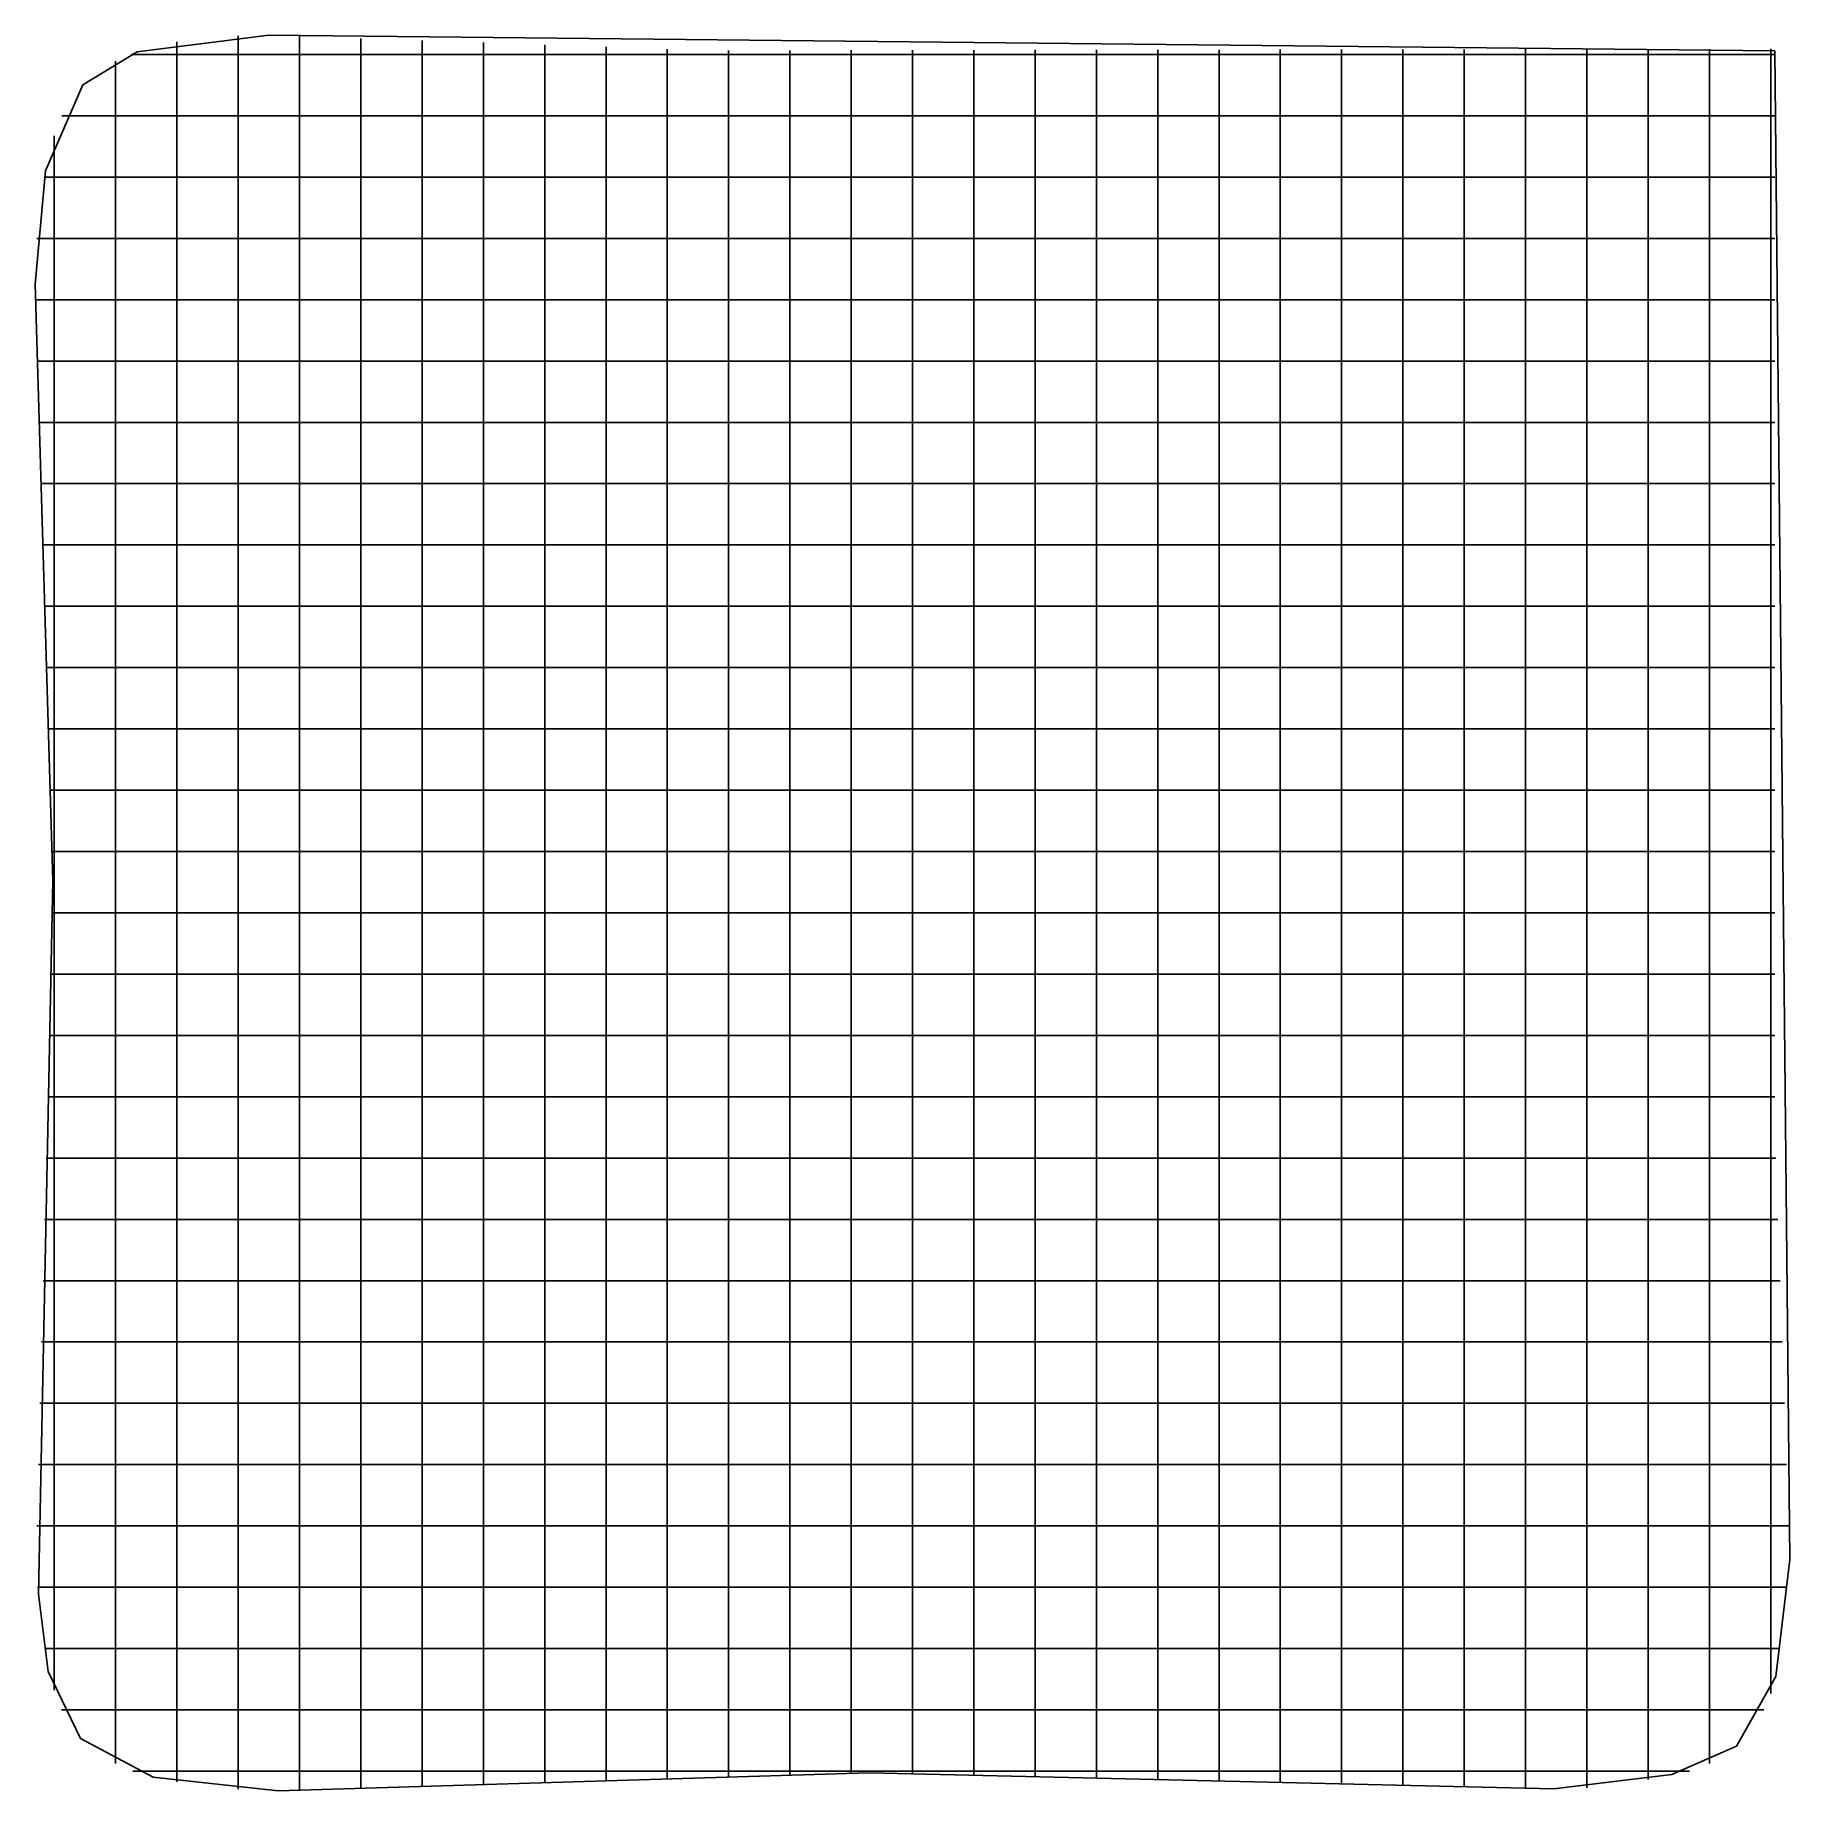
# Model space of a CAD drawing. Extents: x 0.4 to 14.7, y 0.4 to 14.8.
import ezdxf

# ---------------------------------------------------------------- set-up
doc = ezdxf.new("R2010")
doc.units = 0

msp = doc.modelspace()

# ---------------------------------------------------------------- linework, layer by layer
for p, q in [((1.26749, 14.612711), (2.341872, 14.750284)), ((1.26749, 14.612711), (2.341872, 14.750284)), ((2.341872, 14.750284), (14.625079, 14.622851)), ((2.341872, 14.750284), (14.625079, 14.622851)), ((0.825204, 14.345972), (1.26749, 14.612711)), ((0.825204, 14.345972), (1.26749, 14.612711)), ((1.592849, 14.64371), (1.592849, 14.695)), ((1.592849, 13.573429), (1.592849, 14.64371)), ((2.092849, 14.743), (2.092849, 14.744)), ((2.092849, 14.69171), (2.092849, 14.743)), ((2.092849, 13.533552), (2.092849, 14.69171)), ((2.592849, 14.69071), (2.592849, 14.742)), ((2.592849, 13.525919), (2.592849, 14.69071)), ((3.092849, 14.67271), (3.092849, 14.724)), ((3.092849, 13.536106), (3.092849, 14.67271)), ((3.592849, 14.65571), (3.592849, 14.707)), ((3.592849, 13.546465), (3.592849, 14.65571)), ((4.092849, 14.638539), (4.092849, 14.689829)), ((4.092849, 13.555823), (4.092849, 14.638539)), ((4.592849, 14.62071), (4.592849, 14.672)), ((4.592849, 13.566181), (4.592849, 14.62071)), ((5.092849, 14.60371), (5.092849, 14.655)), ((5.592849, 14.58571), (5.592849, 14.637)), ((6.092849, 14.57371), (6.092849, 14.625)), ((6.592849, 14.57471), (6.592849, 14.626)), ((7.092849, 14.57571), (7.092849, 14.627)), ((7.592849, 14.57671), (7.592849, 14.628)), ((8.092849, 14.57671), (8.092849, 14.628)), ((8.592849, 14.57771), (8.592849, 14.629)), ((9.092849, 14.57871), (9.092849, 14.63)), ((9.592849, 14.57871), (9.592849, 14.63)), ((10.092849, 14.57971), (10.092849, 14.631)), ((10.592849, 14.58071), (10.592849, 14.632)), ((11.092849, 14.58171), (11.092849, 14.633)), ((11.592849, 14.58171), (11.592849, 14.633)), ((12.092849, 14.58271), (12.092849, 14.634)), ((12.592849, 14.58371), (12.592849, 14.635)), ((13.092849, 14.58471), (13.092849, 14.635829)), ((13.592849, 14.58471), (13.592849, 14.636)), ((14.092849, 14.58571), (14.092849, 14.637)), ((14.592849, 14.58671), (14.592849, 14.638)), ((14.625079, 14.622851), (14.748971, 2.318688)), ((14.625079, 14.622851), (14.748971, 2.318688)), ((1.092849, 14.485539), (1.092849, 14.536829)), ((1.092849, 13.6706), (1.092849, 14.485539)), ((1.221, 14.592238), (1.27229, 14.592238)), ((1.221, 14.592238), (1.27229, 14.592238)), ((1.27229, 14.592238), (1.690952, 14.592238)), ((1.690952, 14.592238), (1.939661, 14.592238)), ((1.939661, 14.592238), (2.196113, 14.592238)), ((2.196113, 14.592238), (3.439661, 14.592238)), ((3.439661, 14.592238), (3.490952, 14.592238)), ((3.490952, 14.592238), (3.739661, 14.592238)), ((3.739661, 14.592238), (3.996113, 14.592238)), ((3.996113, 14.592238), (5.239661, 14.592238)), ((5.092849, 13.576539), (5.092849, 14.60371)), ((5.239661, 14.592238), (5.290952, 14.592238)), ((5.290952, 14.592238), (5.539661, 14.592238)), ((5.539661, 14.592238), (5.684642, 14.592238)), ((5.592849, 13.586726), (5.592849, 14.58571)), ((5.684642, 14.592238), (5.735932, 14.592238)), ((5.735932, 14.592238), (6.979481, 14.592238)), ((6.092849, 13.597939), (6.092849, 14.57371)), ((6.592849, 13.610545), (6.592849, 14.57471)), ((6.979481, 14.592238), (7.235932, 14.592238)), ((7.092849, 13.623981), (7.092849, 14.57571)), ((7.235932, 14.592238), (7.484642, 14.592238)), ((7.484642, 14.592238), (7.535932, 14.592238)), ((7.535932, 14.592238), (8.779481, 14.592238)), ((7.592849, 13.620835), (7.592849, 14.57671)), ((8.092849, 13.610887), (8.092849, 14.57671)), ((8.592849, 13.60111), (8.592849, 14.57771)), ((8.779481, 14.592238), (9.035932, 14.592238)), ((9.035932, 14.592238), (9.284642, 14.592238)), ((9.092849, 13.591332), (9.092849, 14.57871)), ((9.284642, 14.592238), (9.335932, 14.592238)), ((9.335932, 14.592238), (10.579481, 14.592238)), ((9.592849, 13.581384), (9.592849, 14.57871)), ((10.092849, 13.571606), (10.092849, 14.57971)), ((10.579481, 14.592238), (10.835932, 14.592238)), ((10.592849, 13.561829), (10.592849, 14.58071)), ((10.835932, 14.592238), (11.084642, 14.592238)), ((11.084642, 14.592238), (11.135932, 14.592238)), ((11.092849, 13.552052), (11.092849, 14.58171)), ((11.135932, 14.592238), (12.379481, 14.592238)), ((11.592849, 13.542103), (11.592849, 14.58171)), ((12.092849, 13.532326), (12.092849, 14.58271)), ((12.379481, 14.592238), (12.635932, 14.592238)), ((12.592849, 13.522548), (12.592849, 14.58371)), ((12.635932, 14.592238), (12.884642, 14.592238)), ((12.884642, 14.592238), (12.935932, 14.592238)), ((12.935932, 14.592238), (14.179481, 14.592238)), ((13.092849, 13.522719), (13.092849, 14.58471)), ((13.592849, 13.579094), (13.592849, 14.58471)), ((14.092849, 13.687868), (14.092849, 14.58571)), ((14.179481, 14.592238), (14.37729, 14.592238)), ((14.37729, 14.592238), (14.626, 14.592238)), ((14.592849, 14.162245), (14.592849, 14.58671)), ((0.519962, 13.644044), (0.825204, 14.345972)), ((0.519962, 13.644044), (0.825204, 14.345972)), ((0.654, 14.092238), (0.70529, 14.092238)), ((0.654, 14.092238), (0.70529, 14.092238)), ((0.70529, 14.092238), (1.594013, 14.092238)), ((1.594013, 14.092238), (1.850465, 14.092238)), ((1.850465, 14.092238), (2.099174, 14.092238)), ((2.099174, 14.092238), (2.150465, 14.092238)), ((2.150465, 14.092238), (3.394013, 14.092238)), ((3.394013, 14.092238), (3.650465, 14.092238)), ((3.650465, 14.092238), (3.899174, 14.092238)), ((3.899174, 14.092238), (3.950465, 14.092238)), ((3.950465, 14.092238), (5.194013, 14.092238)), ((5.194013, 14.092238), (5.450465, 14.092238)), ((5.450465, 14.092238), (5.699174, 14.092238)), ((5.699174, 14.092238), (5.750465, 14.092238)), ((5.750465, 14.092238), (6.994013, 14.092238)), ((6.994013, 14.092238), (7.250465, 14.092238)), ((7.250465, 14.092238), (7.499174, 14.092238)), ((7.499174, 14.092238), (7.550465, 14.092238)), ((7.550465, 14.092238), (8.794013, 14.092238)), ((8.794013, 14.092238), (9.050465, 14.092238)), ((9.050465, 14.092238), (9.299174, 14.092238)), ((9.299174, 14.092238), (9.350465, 14.092238)), ((9.350465, 14.092238), (10.594013, 14.092238)), ((10.594013, 14.092238), (10.850465, 14.092238)), ((10.850465, 14.092238), (11.099174, 14.092238)), ((11.099174, 14.092238), (11.150465, 14.092238)), ((11.150465, 14.092238), (12.394013, 14.092238)), ((12.394013, 14.092238), (12.650465, 14.092238)), ((12.650465, 14.092238), (12.899174, 14.092238)), ((12.899174, 14.092238), (12.950465, 14.092238)), ((12.950465, 14.092238), (14.194013, 14.092238)), ((14.194013, 14.092238), (14.37729, 14.092238)), ((14.37729, 14.092238), (14.626, 14.092238)), ((14.592849, 13.914365), (14.592849, 14.162245)), ((0.592849, 13.866843), (0.592849, 13.929)), ((14.592849, 13.657913), (14.592849, 13.914365)), ((0.592849, 13.815472), (0.592849, 13.866843)), ((0.592849, 12.571984), (0.592849, 13.815472)), ((0.436431, 12.719263), (0.519962, 13.644044)), ((0.436431, 12.719263), (0.519962, 13.644044)), ((1.092849, 13.414148), (1.092849, 13.6706)), ((6.592849, 13.354094), (6.592849, 13.610545)), ((7.092849, 13.367529), (7.092849, 13.623981)), ((7.592849, 13.364213), (7.592849, 13.620835)), ((8.092849, 13.354435), (8.092849, 13.610887)), ((14.092849, 13.431416), (14.092849, 13.687868)), ((14.592849, 12.413535), (14.592849, 13.657913)), ((0.511, 13.592238), (0.56229, 13.592238)), ((0.511, 13.592238), (0.56229, 13.592238)), ((0.56229, 13.592238), (1.569565, 13.592238)), ((1.569565, 13.592238), (1.826016, 13.592238)), ((1.592849, 13.316977), (1.592849, 13.573429)), ((1.826016, 13.592238), (2.074726, 13.592238)), ((2.074726, 13.592238), (2.126016, 13.592238)), ((2.092849, 13.2771), (2.092849, 13.533552)), ((2.126016, 13.592238), (3.369565, 13.592238)), ((2.592849, 13.269297), (2.592849, 13.525919)), ((3.092849, 13.279655), (3.092849, 13.536106)), ((3.369565, 13.592238), (3.626016, 13.592238)), ((3.592849, 13.290013), (3.592849, 13.546465)), ((3.626016, 13.592238), (3.874726, 13.592238)), ((3.874726, 13.592238), (3.926016, 13.592238)), ((3.926016, 13.592238), (5.169565, 13.592238)), ((4.092849, 13.299371), (4.092849, 13.555823)), ((4.592849, 13.309729), (4.592849, 13.566181)), ((5.092849, 13.320087), (5.092849, 13.576539)), ((5.169565, 13.592238), (5.426016, 13.592238)), ((5.426016, 13.592238), (5.674726, 13.592238)), ((5.592849, 13.330274), (5.592849, 13.586726)), ((5.674726, 13.592238), (5.726016, 13.592238)), ((5.726016, 13.592238), (6.969565, 13.592238)), ((6.092849, 13.341487), (6.092849, 13.597939)), ((6.969565, 13.592238), (7.226016, 13.592238)), ((7.226016, 13.592238), (7.474726, 13.592238)), ((7.474726, 13.592238), (7.526016, 13.592238)), ((7.526016, 13.592238), (8.769565, 13.592238)), ((8.592849, 13.344658), (8.592849, 13.60111)), ((8.769565, 13.592238), (9.026016, 13.592238)), ((9.026016, 13.592238), (9.274726, 13.592238)), ((9.092849, 13.334881), (9.092849, 13.591332)), ((9.274726, 13.592238), (9.326016, 13.592238)), ((9.326016, 13.592238), (10.569565, 13.592238)), ((9.592849, 13.324932), (9.592849, 13.581384)), ((10.092849, 13.315155), (10.092849, 13.571606)), ((10.569565, 13.592238), (10.826016, 13.592238)), ((10.592849, 13.305377), (10.592849, 13.561829)), ((10.826016, 13.592238), (11.074726, 13.592238)), ((11.074726, 13.592238), (11.126016, 13.592238)), ((11.092849, 13.295429), (11.092849, 13.552052)), ((11.126016, 13.592238), (12.369565, 13.592238)), ((11.592849, 13.285652), (11.592849, 13.542103)), ((12.092849, 13.275874), (12.092849, 13.532326)), ((12.369565, 13.592238), (12.626016, 13.592238)), ((12.592849, 13.266097), (12.592849, 13.522548)), ((12.626016, 13.592238), (12.874726, 13.592238)), ((12.874726, 13.592238), (12.926016, 13.592238)), ((12.926016, 13.592238), (14.169565, 13.592238)), ((13.092849, 13.266097), (13.092849, 13.522719)), ((13.592849, 13.322642), (13.592849, 13.579094)), ((14.169565, 13.592238), (14.37729, 13.592238)), ((14.37729, 13.592238), (14.626, 13.592238)), ((1.092849, 13.165439), (1.092849, 13.414148)), ((1.592849, 13.068268), (1.592849, 13.316977)), ((5.092849, 13.071377), (5.092849, 13.320087)), ((5.592849, 13.081565), (5.592849, 13.330274)), ((6.092849, 13.092777), (6.092849, 13.341487)), ((6.592849, 13.106213), (6.592849, 13.354094)), ((7.092849, 13.118819), (7.092849, 13.367529)), ((7.592849, 13.115503), (7.592849, 13.364213)), ((8.092849, 13.105726), (8.092849, 13.354435)), ((8.592849, 13.095948), (8.592849, 13.344658)), ((9.092849, 13.086171), (9.092849, 13.334881)), ((9.592849, 13.076223), (9.592849, 13.324932)), ((13.592849, 13.073932), (13.592849, 13.322642)), ((14.092849, 13.182706), (14.092849, 13.431416)), ((2.092849, 13.029219), (2.092849, 13.2771)), ((2.592849, 13.020587), (2.592849, 13.269297)), ((3.092849, 13.030945), (3.092849, 13.279655)), ((3.592849, 13.041303), (3.592849, 13.290013)), ((4.092849, 13.05149), (4.092849, 13.299371)), ((4.592849, 13.061019), (4.592849, 13.309729)), ((10.092849, 13.066445), (10.092849, 13.315155)), ((10.592849, 13.056668), (10.592849, 13.305377)), ((11.092849, 13.046719), (11.092849, 13.295429)), ((11.592849, 13.036942), (11.592849, 13.285652)), ((12.092849, 13.027165), (12.092849, 13.275874)), ((12.592849, 13.017387), (12.592849, 13.266097)), ((13.092849, 13.017387), (13.092849, 13.266097)), ((14.092849, 13.131416), (14.092849, 13.182706)), ((0.451, 13.092238), (0.50229, 13.092238)), ((0.451, 13.092238), (0.50229, 13.092238)), ((0.50229, 13.092238), (1.559306, 13.092238)), ((1.092849, 13.114148), (1.092849, 13.165439)), ((1.092849, 11.8706), (1.092849, 13.114148)), ((1.559306, 13.092238), (1.815758, 13.092238)), ((1.592849, 13.016977), (1.592849, 13.068268)), ((1.815758, 13.092238), (2.064468, 13.092238)), ((2.064468, 13.092238), (2.115758, 13.092238)), ((2.115758, 13.092238), (3.359306, 13.092238)), ((3.092849, 12.979655), (3.092849, 13.030945)), ((3.359306, 13.092238), (3.615758, 13.092238)), ((3.592849, 12.990013), (3.592849, 13.041303)), ((3.615758, 13.092238), (3.864468, 13.092238)), ((3.864468, 13.092238), (3.915758, 13.092238)), ((3.915758, 13.092238), (5.159306, 13.092238)), ((4.092849, 13.0002), (4.092849, 13.05149)), ((4.592849, 13.009729), (4.592849, 13.061019)), ((5.092849, 13.020087), (5.092849, 13.071377)), ((5.159306, 13.092238), (5.415758, 13.092238)), ((5.415758, 13.092238), (5.664468, 13.092238)), ((5.592849, 13.030274), (5.592849, 13.081565)), ((5.592849, 11.786726), (5.592849, 13.030274)), ((5.664468, 13.092238), (5.715758, 13.092238)), ((5.715758, 13.092238), (6.959306, 13.092238)), ((6.092849, 13.041487), (6.092849, 13.092777)), ((6.092849, 11.797939), (6.092849, 13.041487)), ((6.592849, 13.054923), (6.592849, 13.106213)), ((6.592849, 11.810545), (6.592849, 13.054923)), ((6.959306, 13.092238), (7.215758, 13.092238)), ((7.092849, 13.067529), (7.092849, 13.118819)), ((7.092849, 11.823981), (7.092849, 13.067529)), ((7.215758, 13.092238), (7.464468, 13.092238)), ((7.464468, 13.092238), (7.515758, 13.092238)), ((7.515758, 13.092238), (8.759306, 13.092238)), ((7.592849, 13.064384), (7.592849, 13.115503)), ((7.592849, 11.820835), (7.592849, 13.064384)), ((8.092849, 13.054435), (8.092849, 13.105726)), ((8.092849, 11.810887), (8.092849, 13.054435)), ((8.592849, 13.044658), (8.592849, 13.095948)), ((8.592849, 11.80111), (8.592849, 13.044658)), ((8.759306, 13.092238), (9.015758, 13.092238)), ((9.015758, 13.092238), (9.264468, 13.092238)), ((9.092849, 13.034881), (9.092849, 13.086171)), ((9.092849, 11.791332), (9.092849, 13.034881)), ((9.264468, 13.092238), (9.315758, 13.092238)), ((9.315758, 13.092238), (10.559306, 13.092238)), ((9.592849, 13.024932), (9.592849, 13.076223)), ((10.092849, 13.015155), (10.092849, 13.066445)), ((10.559306, 13.092238), (10.815758, 13.092238)), ((10.592849, 13.005377), (10.592849, 13.056668)), ((10.815758, 13.092238), (11.064468, 13.092238)), ((11.064468, 13.092238), (11.115758, 13.092238)), ((11.092849, 12.9956), (11.092849, 13.046719)), ((11.115758, 13.092238), (12.359306, 13.092238)), ((11.592849, 12.985652), (11.592849, 13.036942)), ((12.359306, 13.092238), (12.615758, 13.092238)), ((12.615758, 13.092238), (12.864468, 13.092238)), ((12.864468, 13.092238), (12.915758, 13.092238)), ((12.915758, 13.092238), (14.159306, 13.092238)), ((13.592849, 13.022642), (13.592849, 13.073932)), ((14.092849, 11.887868), (14.092849, 13.131416)), ((14.159306, 13.092238), (14.37729, 13.092238)), ((14.37729, 13.092238), (14.626, 13.092238)), ((1.592849, 11.773429), (1.592849, 13.016977)), ((2.092849, 12.977929), (2.092849, 13.029219)), ((2.092849, 11.733552), (2.092849, 12.977929)), ((2.592849, 12.969468), (2.592849, 13.020587)), ((2.592849, 11.725919), (2.592849, 12.969468)), ((3.092849, 11.736106), (3.092849, 12.979655)), ((3.592849, 11.746465), (3.592849, 12.990013)), ((4.092849, 11.755823), (4.092849, 13.0002)), ((4.592849, 11.766181), (4.592849, 13.009729)), ((5.092849, 11.776539), (5.092849, 13.020087)), ((9.592849, 11.781384), (9.592849, 13.024932)), ((10.092849, 11.771606), (10.092849, 13.015155)), ((10.592849, 11.761829), (10.592849, 13.005377)), ((11.092849, 11.752052), (11.092849, 12.9956)), ((11.592849, 11.742103), (11.592849, 12.985652)), ((12.092849, 12.975874), (12.092849, 13.027165)), ((12.092849, 11.732326), (12.092849, 12.975874)), ((12.592849, 12.966097), (12.592849, 13.017387)), ((12.592849, 11.722548), (12.592849, 12.966097)), ((13.092849, 12.966268), (13.092849, 13.017387)), ((13.092849, 11.722719), (13.092849, 12.966268)), ((13.592849, 11.779094), (13.592849, 13.022642)), ((0.581718, 7.852026), (0.436431, 12.719263)), ((0.581718, 7.852026), (0.436431, 12.719263)), ((0.438, 12.592238), (0.48929, 12.592238)), ((0.438, 12.592238), (0.48929, 12.592238)), ((0.48929, 12.592238), (1.557084, 12.592238)), ((0.592849, 12.315532), (0.592849, 12.571984)), ((1.557084, 12.592238), (1.813535, 12.592238)), ((1.813535, 12.592238), (2.062245, 12.592238)), ((2.062245, 12.592238), (2.113535, 12.592238)), ((2.113535, 12.592238), (3.357084, 12.592238)), ((3.357084, 12.592238), (3.613535, 12.592238)), ((3.613535, 12.592238), (3.862245, 12.592238)), ((3.862245, 12.592238), (3.913535, 12.592238)), ((3.913535, 12.592238), (5.157084, 12.592238)), ((5.157084, 12.592238), (5.413535, 12.592238)), ((5.413535, 12.592238), (5.662245, 12.592238)), ((5.662245, 12.592238), (5.713535, 12.592238)), ((5.713535, 12.592238), (6.957084, 12.592238)), ((6.957084, 12.592238), (7.213535, 12.592238)), ((7.213535, 12.592238), (7.462245, 12.592238)), ((7.462245, 12.592238), (7.513535, 12.592238)), ((7.513535, 12.592238), (8.757084, 12.592238)), ((8.757084, 12.592238), (9.013535, 12.592238)), ((9.013535, 12.592238), (9.262245, 12.592238)), ((9.262245, 12.592238), (9.313535, 12.592238)), ((9.313535, 12.592238), (10.557084, 12.592238)), ((10.557084, 12.592238), (10.813535, 12.592238)), ((10.813535, 12.592238), (11.062245, 12.592238)), ((11.062245, 12.592238), (11.113535, 12.592238)), ((11.113535, 12.592238), (12.357084, 12.592238)), ((12.357084, 12.592238), (12.613535, 12.592238)), ((12.613535, 12.592238), (12.862245, 12.592238)), ((12.862245, 12.592238), (12.913535, 12.592238)), ((12.913535, 12.592238), (14.157084, 12.592238)), ((14.157084, 12.592238), (14.37729, 12.592238)), ((14.37729, 12.592238), (14.626, 12.592238)), ((0.592849, 12.066823), (0.592849, 12.315532)), ((14.592849, 12.362245), (14.592849, 12.413535)), ((14.592849, 12.114365), (14.592849, 12.362245)), ((0.453, 12.092238), (0.50429, 12.092238)), ((0.453, 12.092238), (0.50429, 12.092238)), ((0.50429, 12.092238), (1.559648, 12.092238)), ((0.592849, 12.015532), (0.592849, 12.066823)), ((1.559648, 12.092238), (1.8161, 12.092238)), ((1.8161, 12.092238), (2.06481, 12.092238)), ((2.06481, 12.092238), (2.1161, 12.092238)), ((2.1161, 12.092238), (3.359648, 12.092238)), ((3.359648, 12.092238), (3.6161, 12.092238)), ((3.6161, 12.092238), (3.86481, 12.092238)), ((3.86481, 12.092238), (3.9161, 12.092238)), ((3.9161, 12.092238), (5.159648, 12.092238)), ((5.159648, 12.092238), (5.4161, 12.092238)), ((5.4161, 12.092238), (5.66481, 12.092238)), ((5.66481, 12.092238), (5.7161, 12.092238)), ((5.7161, 12.092238), (6.959648, 12.092238)), ((6.959648, 12.092238), (7.2161, 12.092238)), ((7.2161, 12.092238), (7.46481, 12.092238)), ((7.46481, 12.092238), (7.5161, 12.092238)), ((7.5161, 12.092238), (8.759648, 12.092238)), ((8.759648, 12.092238), (9.0161, 12.092238)), ((9.0161, 12.092238), (9.26481, 12.092238)), ((9.26481, 12.092238), (9.3161, 12.092238)), ((9.3161, 12.092238), (10.559648, 12.092238)), ((10.559648, 12.092238), (10.8161, 12.092238)), ((10.8161, 12.092238), (11.06481, 12.092238)), ((11.06481, 12.092238), (11.1161, 12.092238)), ((11.1161, 12.092238), (12.359648, 12.092238)), ((12.359648, 12.092238), (12.6161, 12.092238)), ((12.6161, 12.092238), (12.86481, 12.092238)), ((12.86481, 12.092238), (12.9161, 12.092238)), ((12.9161, 12.092238), (14.159648, 12.092238)), ((14.159648, 12.092238), (14.37729, 12.092238)), ((14.37729, 12.092238), (14.626, 12.092238)), ((14.592849, 11.857913), (14.592849, 12.114365)), ((0.592849, 10.771984), (0.592849, 12.015532)), ((14.092849, 11.631416), (14.092849, 11.887868)), ((1.092849, 11.614148), (1.092849, 11.8706)), ((1.592849, 11.516977), (1.592849, 11.773429)), ((3.592849, 11.490013), (3.592849, 11.746465)), ((4.092849, 11.499371), (4.092849, 11.755823)), ((4.592849, 11.509729), (4.592849, 11.766181)), ((5.092849, 11.520087), (5.092849, 11.776539)), ((5.592849, 11.530274), (5.592849, 11.786726)), ((6.092849, 11.541487), (6.092849, 11.797939)), ((6.592849, 11.554094), (6.592849, 11.810545)), ((7.092849, 11.567529), (7.092849, 11.823981)), ((7.592849, 11.564213), (7.592849, 11.820835)), ((8.092849, 11.554435), (8.092849, 11.810887)), ((8.592849, 11.544658), (8.592849, 11.80111)), ((9.092849, 11.534881), (9.092849, 11.791332)), ((9.592849, 11.524932), (9.592849, 11.781384)), ((10.092849, 11.515155), (10.092849, 11.771606)), ((10.592849, 11.505377), (10.592849, 11.761829)), ((11.092849, 11.495429), (11.092849, 11.752052)), ((11.592849, 11.485652), (11.592849, 11.742103)), ((13.592849, 11.522642), (13.592849, 11.779094)), ((14.592849, 10.613535), (14.592849, 11.857913)), ((1.092849, 11.365439), (1.092849, 11.614148)), ((2.092849, 11.4771), (2.092849, 11.733552)), ((2.592849, 11.469297), (2.592849, 11.725919)), ((3.092849, 11.479655), (3.092849, 11.736106)), ((12.092849, 11.475874), (12.092849, 11.732326)), ((12.592849, 11.466097), (12.592849, 11.722548)), ((13.092849, 11.466097), (13.092849, 11.722719)), ((14.092849, 11.382706), (14.092849, 11.631416)), ((0.468, 11.592238), (0.51929, 11.592238)), ((0.468, 11.592238), (0.51929, 11.592238)), ((0.51929, 11.592238), (1.562213, 11.592238)), ((1.562213, 11.592238), (1.818665, 11.592238)), ((1.592849, 11.268268), (1.592849, 11.516977)), ((1.818665, 11.592238), (2.067374, 11.592238)), ((2.067374, 11.592238), (2.118665, 11.592238)), ((2.092849, 11.229219), (2.092849, 11.4771)), ((2.118665, 11.592238), (3.362213, 11.592238)), ((2.592849, 11.220587), (2.592849, 11.469297)), ((3.092849, 11.230945), (3.092849, 11.479655)), ((3.362213, 11.592238), (3.618665, 11.592238)), ((3.592849, 11.241303), (3.592849, 11.490013)), ((3.618665, 11.592238), (3.867374, 11.592238)), ((3.867374, 11.592238), (3.918665, 11.592238)), ((3.918665, 11.592238), (5.162213, 11.592238)), ((4.092849, 11.25149), (4.092849, 11.499371)), ((4.592849, 11.261019), (4.592849, 11.509729)), ((5.092849, 11.271377), (5.092849, 11.520087)), ((5.162213, 11.592238), (5.418665, 11.592238)), ((5.418665, 11.592238), (5.667374, 11.592238)), ((5.592849, 11.281565), (5.592849, 11.530274)), ((5.667374, 11.592238), (5.718665, 11.592238)), ((5.718665, 11.592238), (6.962213, 11.592238)), ((6.092849, 11.292777), (6.092849, 11.541487)), ((6.592849, 11.306213), (6.592849, 11.554094)), ((6.962213, 11.592238), (7.218665, 11.592238)), ((7.092849, 11.318819), (7.092849, 11.567529)), ((7.218665, 11.592238), (7.467374, 11.592238)), ((7.467374, 11.592238), (7.518665, 11.592238)), ((7.518665, 11.592238), (8.762213, 11.592238)), ((7.592849, 11.315503), (7.592849, 11.564213)), ((8.092849, 11.305726), (8.092849, 11.554435)), ((8.592849, 11.295948), (8.592849, 11.544658)), ((8.762213, 11.592238), (9.018665, 11.592238)), ((9.018665, 11.592238), (9.267374, 11.592238)), ((9.092849, 11.286171), (9.092849, 11.534881)), ((9.267374, 11.592238), (9.318665, 11.592238)), ((9.318665, 11.592238), (10.562213, 11.592238)), ((9.592849, 11.276223), (9.592849, 11.524932)), ((10.092849, 11.266445), (10.092849, 11.515155)), ((10.562213, 11.592238), (10.818665, 11.592238)), ((10.592849, 11.256668), (10.592849, 11.505377)), ((10.818665, 11.592238), (11.067374, 11.592238)), ((11.067374, 11.592238), (11.118665, 11.592238)), ((11.092849, 11.246719), (11.092849, 11.495429)), ((11.118665, 11.592238), (12.362213, 11.592238)), ((11.592849, 11.236942), (11.592849, 11.485652)), ((12.092849, 11.227165), (12.092849, 11.475874)), ((12.362213, 11.592238), (12.618665, 11.592238)), ((12.592849, 11.217387), (12.592849, 11.466097)), ((12.618665, 11.592238), (12.867374, 11.592238)), ((12.867374, 11.592238), (12.918665, 11.592238)), ((12.918665, 11.592238), (14.162213, 11.592238)), ((13.092849, 11.217387), (13.092849, 11.466097)), ((13.592849, 11.273932), (13.592849, 11.522642)), ((14.162213, 11.592238), (14.37729, 11.592238)), ((14.37729, 11.592238), (14.626, 11.592238)), ((1.092849, 11.314148), (1.092849, 11.365439)), ((1.092849, 10.0706), (1.092849, 11.314148)), ((7.092849, 11.267529), (7.092849, 11.318819)), ((7.592849, 11.264384), (7.592849, 11.315503)), ((14.092849, 11.331416), (14.092849, 11.382706)), ((14.092849, 10.087868), (14.092849, 11.331416)), ((1.592849, 11.216977), (1.592849, 11.268268)), ((1.592849, 9.973429), (1.592849, 11.216977)), ((2.092849, 11.177929), (2.092849, 11.229219)), ((2.092849, 9.933552), (2.092849, 11.177929)), ((2.592849, 11.169468), (2.592849, 11.220587)), ((2.592849, 9.925919), (2.592849, 11.169468)), ((3.092849, 11.179655), (3.092849, 11.230945)), ((3.092849, 9.936106), (3.092849, 11.179655)), ((3.592849, 11.190013), (3.592849, 11.241303)), ((3.592849, 9.946465), (3.592849, 11.190013)), ((4.092849, 11.2002), (4.092849, 11.25149)), ((4.092849, 9.955823), (4.092849, 11.2002)), ((4.592849, 11.209729), (4.592849, 11.261019)), ((4.592849, 9.966181), (4.592849, 11.209729)), ((5.092849, 11.220087), (5.092849, 11.271377)), ((5.092849, 9.976539), (5.092849, 11.220087)), ((5.592849, 11.230274), (5.592849, 11.281565)), ((5.592849, 9.986726), (5.592849, 11.230274)), ((6.092849, 11.241487), (6.092849, 11.292777)), ((6.092849, 9.997939), (6.092849, 11.241487)), ((6.592849, 11.254923), (6.592849, 11.306213)), ((6.592849, 10.010545), (6.592849, 11.254923)), ((7.092849, 10.023981), (7.092849, 11.267529)), ((7.592849, 10.020835), (7.592849, 11.264384)), ((8.092849, 11.254435), (8.092849, 11.305726)), ((8.092849, 10.010887), (8.092849, 11.254435)), ((8.592849, 11.244658), (8.592849, 11.295948)), ((8.592849, 10.00111), (8.592849, 11.244658)), ((9.092849, 11.234881), (9.092849, 11.286171)), ((9.092849, 9.991332), (9.092849, 11.234881)), ((9.592849, 11.224932), (9.592849, 11.276223)), ((9.592849, 9.981384), (9.592849, 11.224932)), ((10.092849, 11.215155), (10.092849, 11.266445)), ((10.092849, 9.971606), (10.092849, 11.215155)), ((10.592849, 11.205377), (10.592849, 11.256668)), ((10.592849, 9.961829), (10.592849, 11.205377)), ((11.092849, 11.1956), (11.092849, 11.246719)), ((11.092849, 9.952052), (11.092849, 11.1956)), ((11.592849, 11.185652), (11.592849, 11.236942)), ((11.592849, 9.942103), (11.592849, 11.185652)), ((12.092849, 11.175874), (12.092849, 11.227165)), ((12.092849, 9.932326), (12.092849, 11.175874)), ((12.592849, 11.166097), (12.592849, 11.217387)), ((13.092849, 11.166268), (13.092849, 11.217387)), ((13.592849, 11.222642), (13.592849, 11.273932)), ((13.592849, 9.979094), (13.592849, 11.222642)), ((0.484, 11.092238), (0.53529, 11.092238)), ((0.484, 11.092238), (0.53529, 11.092238)), ((0.53529, 11.092238), (1.564948, 11.092238)), ((1.564948, 11.092238), (1.8214, 11.092238)), ((1.8214, 11.092238), (2.07011, 11.092238)), ((2.07011, 11.092238), (2.1214, 11.092238)), ((2.1214, 11.092238), (3.364948, 11.092238)), ((3.364948, 11.092238), (3.6214, 11.092238)), ((3.6214, 11.092238), (3.87011, 11.092238)), ((3.87011, 11.092238), (3.9214, 11.092238)), ((3.9214, 11.092238), (5.164948, 11.092238)), ((5.164948, 11.092238), (5.4214, 11.092238)), ((5.4214, 11.092238), (5.67011, 11.092238)), ((5.67011, 11.092238), (5.7214, 11.092238)), ((5.7214, 11.092238), (6.964948, 11.092238)), ((6.964948, 11.092238), (7.2214, 11.092238)), ((7.2214, 11.092238), (7.47011, 11.092238)), ((7.47011, 11.092238), (7.5214, 11.092238)), ((7.5214, 11.092238), (8.764948, 11.092238)), ((8.764948, 11.092238), (9.0214, 11.092238)), ((9.0214, 11.092238), (9.27011, 11.092238)), ((9.27011, 11.092238), (9.3214, 11.092238)), ((9.3214, 11.092238), (10.564948, 11.092238)), ((10.564948, 11.092238), (10.8214, 11.092238)), ((10.8214, 11.092238), (11.07011, 11.092238)), ((11.07011, 11.092238), (11.1214, 11.092238)), ((11.1214, 11.092238), (12.364948, 11.092238)), ((12.364948, 11.092238), (12.6214, 11.092238)), ((12.592849, 9.922548), (12.592849, 11.166097)), ((12.6214, 11.092238), (12.87011, 11.092238)), ((12.87011, 11.092238), (12.9214, 11.092238)), ((12.9214, 11.092238), (14.164948, 11.092238)), ((13.092849, 9.922719), (13.092849, 11.166268)), ((14.164948, 11.092238), (14.37729, 11.092238)), ((14.37729, 11.092238), (14.626, 11.092238)), ((0.592849, 10.515532), (0.592849, 10.771984)), ((14.592849, 10.562245), (14.592849, 10.613535)), ((0.499, 10.592238), (0.55029, 10.592238)), ((0.499, 10.592238), (0.55029, 10.592238)), ((0.55029, 10.592238), (1.567513, 10.592238)), ((0.592849, 10.266823), (0.592849, 10.515532)), ((1.567513, 10.592238), (1.823965, 10.592238)), ((1.823965, 10.592238), (2.072674, 10.592238)), ((2.072674, 10.592238), (2.123965, 10.592238)), ((2.123965, 10.592238), (3.367513, 10.592238)), ((3.367513, 10.592238), (3.623965, 10.592238)), ((3.623965, 10.592238), (3.872674, 10.592238)), ((3.872674, 10.592238), (3.923965, 10.592238)), ((3.923965, 10.592238), (5.167513, 10.592238)), ((5.167513, 10.592238), (5.423965, 10.592238)), ((5.423965, 10.592238), (5.672674, 10.592238)), ((5.672674, 10.592238), (5.723965, 10.592238)), ((5.723965, 10.592238), (6.967513, 10.592238)), ((6.967513, 10.592238), (7.223965, 10.592238)), ((7.223965, 10.592238), (7.472674, 10.592238)), ((7.472674, 10.592238), (7.523965, 10.592238)), ((7.523965, 10.592238), (8.767513, 10.592238)), ((8.767513, 10.592238), (9.023965, 10.592238)), ((9.023965, 10.592238), (9.272674, 10.592238)), ((9.272674, 10.592238), (9.323965, 10.592238)), ((9.323965, 10.592238), (10.567513, 10.592238)), ((10.567513, 10.592238), (10.823965, 10.592238)), ((10.823965, 10.592238), (11.072674, 10.592238)), ((11.072674, 10.592238), (11.123965, 10.592238)), ((11.123965, 10.592238), (12.367513, 10.592238)), ((12.367513, 10.592238), (12.623965, 10.592238)), ((12.623965, 10.592238), (12.872674, 10.592238)), ((12.872674, 10.592238), (12.923965, 10.592238)), ((12.923965, 10.592238), (14.167513, 10.592238)), ((14.167513, 10.592238), (14.37729, 10.592238)), ((14.37729, 10.592238), (14.626, 10.592238)), ((14.592849, 10.314365), (14.592849, 10.562245)), ((14.592849, 10.057913), (14.592849, 10.314365)), ((0.592849, 10.215532), (0.592849, 10.266823)), ((0.592849, 8.971984), (0.592849, 10.215532)), ((0.514, 10.092238), (0.56529, 10.092238)), ((0.514, 10.092238), (0.56529, 10.092238)), ((0.56529, 10.092238), (1.570077, 10.092238)), ((1.092849, 9.814148), (1.092849, 10.0706)), ((1.570077, 10.092238), (1.826529, 10.092238)), ((1.826529, 10.092238), (2.075239, 10.092238)), ((2.075239, 10.092238), (2.126529, 10.092238)), ((2.126529, 10.092238), (3.370077, 10.092238)), ((3.370077, 10.092238), (3.626529, 10.092238)), ((3.626529, 10.092238), (3.875239, 10.092238)), ((3.875239, 10.092238), (3.926529, 10.092238)), ((3.926529, 10.092238), (5.170077, 10.092238)), ((5.170077, 10.092238), (5.426529, 10.092238)), ((5.426529, 10.092238), (5.675239, 10.092238)), ((5.675239, 10.092238), (5.726529, 10.092238)), ((5.726529, 10.092238), (6.970077, 10.092238)), ((6.970077, 10.092238), (7.226529, 10.092238)), ((7.092849, 9.767529), (7.092849, 10.023981)), ((7.226529, 10.092238), (7.475239, 10.092238)), ((7.475239, 10.092238), (7.526529, 10.092238)), ((7.526529, 10.092238), (8.770077, 10.092238)), ((8.770077, 10.092238), (9.026529, 10.092238)), ((9.026529, 10.092238), (9.275239, 10.092238)), ((9.275239, 10.092238), (9.326529, 10.092238)), ((9.326529, 10.092238), (10.570077, 10.092238)), ((10.570077, 10.092238), (10.826529, 10.092238)), ((10.826529, 10.092238), (11.075239, 10.092238)), ((11.075239, 10.092238), (11.126529, 10.092238)), ((11.126529, 10.092238), (12.370077, 10.092238)), ((12.370077, 10.092238), (12.626529, 10.092238)), ((12.626529, 10.092238), (12.875239, 10.092238)), ((12.875239, 10.092238), (12.926529, 10.092238)), ((12.926529, 10.092238), (14.170077, 10.092238)), ((14.092849, 9.831416), (14.092849, 10.087868)), ((14.170077, 10.092238), (14.37729, 10.092238)), ((14.37729, 10.092238), (14.626, 10.092238)), ((14.592849, 8.813535), (14.592849, 10.057913)), ((1.592849, 9.716977), (1.592849, 9.973429)), ((2.092849, 9.6771), (2.092849, 9.933552)), ((2.592849, 9.669297), (2.592849, 9.925919)), ((3.092849, 9.679655), (3.092849, 9.936106)), ((3.592849, 9.690013), (3.592849, 9.946465)), ((4.092849, 9.699371), (4.092849, 9.955823)), ((4.592849, 9.709729), (4.592849, 9.966181)), ((5.092849, 9.720087), (5.092849, 9.976539)), ((5.592849, 9.730274), (5.592849, 9.986726)), ((6.092849, 9.741487), (6.092849, 9.997939)), ((6.592849, 9.754094), (6.592849, 10.010545)), ((7.592849, 9.764213), (7.592849, 10.020835)), ((8.092849, 9.754435), (8.092849, 10.010887)), ((8.592849, 9.744658), (8.592849, 10.00111)), ((9.092849, 9.734881), (9.092849, 9.991332)), ((9.592849, 9.724932), (9.592849, 9.981384)), ((10.092849, 9.715155), (10.092849, 9.971606)), ((10.592849, 9.705377), (10.592849, 9.961829)), ((11.092849, 9.695429), (11.092849, 9.952052)), ((11.592849, 9.685652), (11.592849, 9.942103)), ((12.092849, 9.675874), (12.092849, 9.932326)), ((12.592849, 9.666097), (12.592849, 9.922548)), ((13.092849, 9.666097), (13.092849, 9.922719)), ((13.592849, 9.722642), (13.592849, 9.979094)), ((1.092849, 9.565439), (1.092849, 9.814148)), ((6.092849, 9.492777), (6.092849, 9.741487)), ((6.592849, 9.506213), (6.592849, 9.754094)), ((7.092849, 9.518819), (7.092849, 9.767529)), ((7.592849, 9.515503), (7.592849, 9.764213)), ((8.092849, 9.505726), (8.092849, 9.754435)), ((8.592849, 9.495948), (8.592849, 9.744658)), ((14.092849, 9.582706), (14.092849, 9.831416)), ((1.592849, 9.468268), (1.592849, 9.716977)), ((2.092849, 9.429219), (2.092849, 9.6771)), ((2.592849, 9.420587), (2.592849, 9.669297)), ((3.092849, 9.430945), (3.092849, 9.679655)), ((3.592849, 9.441303), (3.592849, 9.690013)), ((4.092849, 9.45149), (4.092849, 9.699371)), ((4.592849, 9.461019), (4.592849, 9.709729)), ((5.092849, 9.471377), (5.092849, 9.720087)), ((5.592849, 9.481565), (5.592849, 9.730274)), ((9.092849, 9.486171), (9.092849, 9.734881)), ((9.592849, 9.476223), (9.592849, 9.724932)), ((10.092849, 9.466445), (10.092849, 9.715155)), ((10.592849, 9.456668), (10.592849, 9.705377)), ((11.092849, 9.446719), (11.092849, 9.695429)), ((11.592849, 9.436942), (11.592849, 9.685652)), ((12.092849, 9.427165), (12.092849, 9.675874)), ((12.592849, 9.417387), (12.592849, 9.666097)), ((13.092849, 9.417387), (13.092849, 9.666097)), ((13.592849, 9.473932), (13.592849, 9.722642)), ((0.529, 9.592238), (0.58029, 9.592238)), ((0.529, 9.592238), (0.58029, 9.592238)), ((0.58029, 9.592238), (1.572642, 9.592238)), ((1.092849, 9.514148), (1.092849, 9.565439)), ((1.092849, 8.2706), (1.092849, 9.514148)), ((1.572642, 9.592238), (1.829265, 9.592238)), ((1.592849, 9.416977), (1.592849, 9.468268)), ((1.829265, 9.592238), (2.077974, 9.592238)), ((2.077974, 9.592238), (2.129094, 9.592238)), ((2.129094, 9.592238), (3.372642, 9.592238)), ((3.372642, 9.592238), (3.629265, 9.592238)), ((3.629265, 9.592238), (3.877974, 9.592238)), ((3.877974, 9.592238), (3.929094, 9.592238)), ((3.929094, 9.592238), (5.172642, 9.592238)), ((4.092849, 9.4002), (4.092849, 9.45149)), ((4.592849, 9.409729), (4.592849, 9.461019)), ((5.092849, 9.420087), (5.092849, 9.471377)), ((5.172642, 9.592238), (5.429265, 9.592238)), ((5.429265, 9.592238), (5.677974, 9.592238)), ((5.592849, 9.430274), (5.592849, 9.481565)), ((5.677974, 9.592238), (5.729094, 9.592238)), ((5.729094, 9.592238), (6.972642, 9.592238)), ((6.092849, 9.441487), (6.092849, 9.492777)), ((6.592849, 9.454923), (6.592849, 9.506213)), ((6.592849, 8.210545), (6.592849, 9.454923)), ((6.972642, 9.592238), (7.229265, 9.592238)), ((7.092849, 9.467529), (7.092849, 9.518819)), ((7.092849, 8.223981), (7.092849, 9.467529)), ((7.229265, 9.592238), (7.477974, 9.592238)), ((7.477974, 9.592238), (7.529094, 9.592238)), ((7.529094, 9.592238), (8.772642, 9.592238)), ((7.592849, 9.464384), (7.592849, 9.515503)), ((7.592849, 8.220835), (7.592849, 9.464384)), ((8.092849, 9.454435), (8.092849, 9.505726)), ((8.092849, 8.210887), (8.092849, 9.454435)), ((8.592849, 9.444658), (8.592849, 9.495948)), ((8.772642, 9.592238), (9.029265, 9.592238)), ((9.029265, 9.592238), (9.277974, 9.592238)), ((9.092849, 9.434881), (9.092849, 9.486171)), ((9.277974, 9.592238), (9.329094, 9.592238)), ((9.329094, 9.592238), (10.572642, 9.592238)), ((9.592849, 9.424932), (9.592849, 9.476223)), ((10.092849, 9.415155), (10.092849, 9.466445)), ((10.572642, 9.592238), (10.829265, 9.592238)), ((10.592849, 9.405377), (10.592849, 9.456668)), ((10.829265, 9.592238), (11.077974, 9.592238)), ((11.077974, 9.592238), (11.129094, 9.592238)), ((11.129094, 9.592238), (12.372642, 9.592238)), ((12.372642, 9.592238), (12.629265, 9.592238)), ((12.629265, 9.592238), (12.877974, 9.592238)), ((12.877974, 9.592238), (12.929094, 9.592238)), ((12.929094, 9.592238), (14.172642, 9.592238)), ((13.592849, 9.422642), (13.592849, 9.473932)), ((14.092849, 9.531416), (14.092849, 9.582706)), ((14.092849, 8.287868), (14.092849, 9.531416)), ((14.172642, 9.592238), (14.37729, 9.592238)), ((14.37729, 9.592238), (14.626, 9.592238)), ((1.592849, 8.173429), (1.592849, 9.416977)), ((2.092849, 9.377929), (2.092849, 9.429219)), ((2.092849, 8.133552), (2.092849, 9.377929)), ((2.592849, 9.369468), (2.592849, 9.420587)), ((2.592849, 8.125919), (2.592849, 9.369468)), ((3.092849, 9.379655), (3.092849, 9.430945)), ((3.092849, 8.136106), (3.092849, 9.379655)), ((3.592849, 9.390013), (3.592849, 9.441303)), ((3.592849, 8.146465), (3.592849, 9.390013)), ((4.092849, 8.155823), (4.092849, 9.4002)), ((4.592849, 8.166181), (4.592849, 9.409729)), ((5.092849, 8.176539), (5.092849, 9.420087)), ((5.592849, 8.186726), (5.592849, 9.430274)), ((6.092849, 8.197939), (6.092849, 9.441487)), ((8.592849, 8.20111), (8.592849, 9.444658)), ((9.092849, 8.191332), (9.092849, 9.434881)), ((9.592849, 8.181384), (9.592849, 9.424932)), ((10.092849, 8.171606), (10.092849, 9.415155)), ((10.592849, 8.161829), (10.592849, 9.405377)), ((11.092849, 9.3956), (11.092849, 9.446719)), ((11.092849, 8.152052), (11.092849, 9.3956)), ((11.592849, 9.385652), (11.592849, 9.436942)), ((11.592849, 8.142103), (11.592849, 9.385652)), ((12.092849, 9.375874), (12.092849, 9.427165)), ((12.092849, 8.132326), (12.092849, 9.375874)), ((12.592849, 9.366097), (12.592849, 9.417387)), ((12.592849, 8.122548), (12.592849, 9.366097)), ((13.092849, 9.366268), (13.092849, 9.417387)), ((13.092849, 8.122719), (13.092849, 9.366268)), ((13.592849, 8.179094), (13.592849, 9.422642)), ((0.545, 9.092238), (0.59629, 9.092238)), ((0.545, 9.092238), (0.59629, 9.092238)), ((0.59629, 9.092238), (1.575377, 9.092238)), ((1.575377, 9.092238), (1.831829, 9.092238)), ((1.831829, 9.092238), (2.080539, 9.092238)), ((2.080539, 9.092238), (2.131829, 9.092238)), ((2.131829, 9.092238), (3.375377, 9.092238)), ((3.375377, 9.092238), (3.631829, 9.092238)), ((3.631829, 9.092238), (3.880539, 9.092238)), ((3.880539, 9.092238), (3.931829, 9.092238)), ((3.931829, 9.092238), (5.175377, 9.092238)), ((5.175377, 9.092238), (5.431829, 9.092238)), ((5.431829, 9.092238), (5.680539, 9.092238)), ((5.680539, 9.092238), (5.731829, 9.092238)), ((5.731829, 9.092238), (6.975377, 9.092238)), ((6.975377, 9.092238), (7.231829, 9.092238)), ((7.231829, 9.092238), (7.480539, 9.092238)), ((7.480539, 9.092238), (7.531829, 9.092238)), ((7.531829, 9.092238), (8.775377, 9.092238)), ((8.775377, 9.092238), (9.031829, 9.092238)), ((9.031829, 9.092238), (9.280539, 9.092238)), ((9.280539, 9.092238), (9.331829, 9.092238)), ((9.331829, 9.092238), (10.575377, 9.092238)), ((10.575377, 9.092238), (10.831829, 9.092238)), ((10.831829, 9.092238), (11.080539, 9.092238)), ((11.080539, 9.092238), (11.131829, 9.092238)), ((11.131829, 9.092238), (12.375377, 9.092238)), ((12.375377, 9.092238), (12.631829, 9.092238)), ((12.631829, 9.092238), (12.880539, 9.092238)), ((12.880539, 9.092238), (12.931829, 9.092238)), ((12.931829, 9.092238), (14.175377, 9.092238)), ((14.175377, 9.092238), (14.37729, 9.092238)), ((14.37729, 9.092238), (14.626, 9.092238)), ((0.592849, 8.715532), (0.592849, 8.971984)), ((14.592849, 8.762245), (14.592849, 8.813535)), ((14.592849, 8.514365), (14.592849, 8.762245)), ((0.56, 8.592238), (0.61129, 8.592238)), ((0.56, 8.592238), (0.61129, 8.592238)), ((0.592849, 8.466823), (0.592849, 8.715532)), ((0.61129, 8.592238), (1.577942, 8.592238)), ((1.577942, 8.592238), (1.834394, 8.592238)), ((1.834394, 8.592238), (2.083103, 8.592238)), ((2.083103, 8.592238), (2.134394, 8.592238)), ((2.134394, 8.592238), (3.377942, 8.592238)), ((3.377942, 8.592238), (3.634394, 8.592238)), ((3.634394, 8.592238), (3.883103, 8.592238)), ((3.883103, 8.592238), (3.934394, 8.592238)), ((3.934394, 8.592238), (5.177942, 8.592238)), ((5.177942, 8.592238), (5.434394, 8.592238)), ((5.434394, 8.592238), (5.683103, 8.592238)), ((5.683103, 8.592238), (5.734394, 8.592238)), ((5.734394, 8.592238), (6.977942, 8.592238)), ((6.977942, 8.592238), (7.234394, 8.592238)), ((7.234394, 8.592238), (7.483103, 8.592238)), ((7.483103, 8.592238), (7.534394, 8.592238)), ((7.534394, 8.592238), (8.777942, 8.592238)), ((8.777942, 8.592238), (9.034394, 8.592238)), ((9.034394, 8.592238), (9.283103, 8.592238)), ((9.283103, 8.592238), (9.334394, 8.592238)), ((9.334394, 8.592238), (10.577942, 8.592238)), ((10.577942, 8.592238), (10.834394, 8.592238)), ((10.834394, 8.592238), (11.083103, 8.592238)), ((11.083103, 8.592238), (11.134394, 8.592238)), ((11.134394, 8.592238), (12.377942, 8.592238)), ((12.377942, 8.592238), (12.634394, 8.592238)), ((12.634394, 8.592238), (12.883103, 8.592238)), ((12.883103, 8.592238), (12.934394, 8.592238)), ((12.934394, 8.592238), (14.177942, 8.592238)), ((14.177942, 8.592238), (14.37729, 8.592238)), ((14.37729, 8.592238), (14.626, 8.592238)), ((0.592849, 8.415532), (0.592849, 8.466823)), ((14.592849, 8.257913), (14.592849, 8.514365)), ((0.592849, 7.171984), (0.592849, 8.415532)), ((1.092849, 8.014148), (1.092849, 8.2706)), ((1.592849, 7.916977), (1.592849, 8.173429)), ((4.592849, 7.909729), (4.592849, 8.166181)), ((5.092849, 7.920087), (5.092849, 8.176539)), ((5.592849, 7.930274), (5.592849, 8.186726)), ((6.092849, 7.941487), (6.092849, 8.197939)), ((6.592849, 7.954094), (6.592849, 8.210545)), ((7.092849, 7.967529), (7.092849, 8.223981)), ((7.592849, 7.964213), (7.592849, 8.220835)), ((8.092849, 7.954435), (8.092849, 8.210887)), ((8.592849, 7.944658), (8.592849, 8.20111)), ((9.092849, 7.934881), (9.092849, 8.191332)), ((9.592849, 7.924932), (9.592849, 8.181384)), ((10.092849, 7.915155), (10.092849, 8.171606)), ((10.592849, 7.905377), (10.592849, 8.161829)), ((13.592849, 7.922642), (13.592849, 8.179094)), ((14.092849, 8.031416), (14.092849, 8.287868)), ((14.592849, 7.013535), (14.592849, 8.257913)), ((0.575, 8.092238), (0.62629, 8.092238)), ((0.575, 8.092238), (0.62629, 8.092238)), ((0.62629, 8.092238), (1.580506, 8.092238)), ((1.580506, 8.092238), (1.837129, 8.092238)), ((1.837129, 8.092238), (2.085839, 8.092238)), ((2.085839, 8.092238), (2.136958, 8.092238)), ((2.092849, 7.8771), (2.092849, 8.133552)), ((2.136958, 8.092238), (3.380506, 8.092238)), ((2.592849, 7.869297), (2.592849, 8.125919)), ((3.092849, 7.879655), (3.092849, 8.136106)), ((3.380506, 8.092238), (3.637129, 8.092238)), ((3.592849, 7.890013), (3.592849, 8.146465)), ((3.637129, 8.092238), (3.885839, 8.092238)), ((3.885839, 8.092238), (3.936958, 8.092238)), ((3.936958, 8.092238), (5.180506, 8.092238)), ((4.092849, 7.899371), (4.092849, 8.155823)), ((5.180506, 8.092238), (5.437129, 8.092238)), ((5.437129, 8.092238), (5.685839, 8.092238)), ((5.685839, 8.092238), (5.736958, 8.092238)), ((5.736958, 8.092238), (6.980506, 8.092238)), ((6.980506, 8.092238), (7.237129, 8.092238)), ((7.237129, 8.092238), (7.485839, 8.092238)), ((7.485839, 8.092238), (7.536958, 8.092238)), ((7.536958, 8.092238), (8.780506, 8.092238)), ((8.780506, 8.092238), (9.037129, 8.092238)), ((9.037129, 8.092238), (9.285839, 8.092238)), ((9.285839, 8.092238), (9.336958, 8.092238)), ((9.336958, 8.092238), (10.580506, 8.092238)), ((10.580506, 8.092238), (10.837129, 8.092238)), ((10.837129, 8.092238), (11.085839, 8.092238)), ((11.085839, 8.092238), (11.136958, 8.092238)), ((11.092849, 7.895429), (11.092849, 8.152052)), ((11.136958, 8.092238), (12.380506, 8.092238)), ((11.592849, 7.885652), (11.592849, 8.142103)), ((12.092849, 7.875874), (12.092849, 8.132326)), ((12.380506, 8.092238), (12.637129, 8.092238)), ((12.592849, 7.866097), (12.592849, 8.122548)), ((12.637129, 8.092238), (12.885839, 8.092238)), ((12.885839, 8.092238), (12.936958, 8.092238)), ((12.936958, 8.092238), (14.180506, 8.092238)), ((13.092849, 7.866097), (13.092849, 8.122719)), ((14.092849, 7.782706), (14.092849, 8.031416)), ((14.180506, 8.092238), (14.37729, 8.092238)), ((14.37729, 8.092238), (14.626, 8.092238)), ((1.092849, 7.765439), (1.092849, 8.014148)), ((1.592849, 7.668268), (1.592849, 7.916977)), ((2.092849, 7.629219), (2.092849, 7.8771)), ((3.092849, 7.630945), (3.092849, 7.879655)), ((3.592849, 7.641303), (3.592849, 7.890013)), ((4.092849, 7.65149), (4.092849, 7.899371)), ((4.592849, 7.661019), (4.592849, 7.909729)), ((5.092849, 7.671377), (5.092849, 7.920087)), ((5.592849, 7.681565), (5.592849, 7.930274)), ((6.092849, 7.692777), (6.092849, 7.941487)), ((6.592849, 7.706213), (6.592849, 7.954094)), ((7.092849, 7.718819), (7.092849, 7.967529)), ((7.592849, 7.715503), (7.592849, 7.964213)), ((8.092849, 7.705726), (8.092849, 7.954435)), ((8.592849, 7.695948), (8.592849, 7.944658)), ((9.092849, 7.686171), (9.092849, 7.934881)), ((9.592849, 7.676223), (9.592849, 7.924932)), ((10.092849, 7.666445), (10.092849, 7.915155)), ((10.592849, 7.656668), (10.592849, 7.905377)), ((11.092849, 7.646719), (11.092849, 7.895429)), ((11.592849, 7.636942), (11.592849, 7.885652)), ((12.092849, 7.627165), (12.092849, 7.875874)), ((13.592849, 7.673932), (13.592849, 7.922642)), ((0.463175, 2.036477), (0.581718, 7.852026)), ((0.463175, 2.036477), (0.581718, 7.852026)), ((1.092849, 7.714148), (1.092849, 7.765439)), ((2.592849, 7.620587), (2.592849, 7.869297)), ((12.592849, 7.617387), (12.592849, 7.866097)), ((13.092849, 7.617387), (13.092849, 7.866097)), ((14.092849, 7.731416), (14.092849, 7.782706)), ((0.576, 7.592238), (0.62729, 7.592238)), ((0.576, 7.592238), (0.62729, 7.592238)), ((0.62729, 7.592238), (1.580677, 7.592238)), ((1.092849, 6.4706), (1.092849, 7.714148)), ((1.580677, 7.592238), (1.8373, 7.592238)), ((1.592849, 7.616977), (1.592849, 7.668268)), ((1.592849, 6.373429), (1.592849, 7.616977)), ((1.8373, 7.592238), (2.08601, 7.592238)), ((2.08601, 7.592238), (2.137129, 7.592238)), ((2.092849, 7.577929), (2.092849, 7.629219)), ((2.137129, 7.592238), (3.380677, 7.592238)), ((2.592849, 7.569468), (2.592849, 7.620587)), ((3.092849, 7.579655), (3.092849, 7.630945)), ((3.380677, 7.592238), (3.6373, 7.592238)), ((3.592849, 7.590013), (3.592849, 7.641303)), ((3.592849, 6.346465), (3.592849, 7.590013)), ((3.6373, 7.592238), (3.88601, 7.592238)), ((3.88601, 7.592238), (3.937129, 7.592238)), ((3.937129, 7.592238), (5.180677, 7.592238)), ((4.092849, 7.6002), (4.092849, 7.65149)), ((4.092849, 6.355823), (4.092849, 7.6002)), ((4.592849, 7.609729), (4.592849, 7.661019)), ((4.592849, 6.366181), (4.592849, 7.609729)), ((5.092849, 7.620087), (5.092849, 7.671377)), ((5.092849, 6.376539), (5.092849, 7.620087)), ((5.180677, 7.592238), (5.4373, 7.592238)), ((5.4373, 7.592238), (5.68601, 7.592238)), ((5.592849, 7.630274), (5.592849, 7.681565)), ((5.592849, 6.386726), (5.592849, 7.630274)), ((5.68601, 7.592238), (5.737129, 7.592238)), ((5.737129, 7.592238), (6.980677, 7.592238)), ((6.092849, 7.641487), (6.092849, 7.692777)), ((6.092849, 6.397939), (6.092849, 7.641487)), ((6.592849, 7.654923), (6.592849, 7.706213)), ((6.592849, 6.410545), (6.592849, 7.654923)), ((6.980677, 7.592238), (7.2373, 7.592238)), ((7.092849, 7.667529), (7.092849, 7.718819)), ((7.092849, 6.423981), (7.092849, 7.667529)), ((7.2373, 7.592238), (7.48601, 7.592238)), ((7.48601, 7.592238), (7.537129, 7.592238)), ((7.537129, 7.592238), (8.780677, 7.592238)), ((7.592849, 7.664384), (7.592849, 7.715503)), ((7.592849, 6.420835), (7.592849, 7.664384)), ((8.092849, 7.654435), (8.092849, 7.705726)), ((8.092849, 6.410887), (8.092849, 7.654435)), ((8.592849, 7.644658), (8.592849, 7.695948)), ((8.592849, 6.40111), (8.592849, 7.644658)), ((8.780677, 7.592238), (9.0373, 7.592238)), ((9.0373, 7.592238), (9.28601, 7.592238)), ((9.092849, 7.634881), (9.092849, 7.686171)), ((9.092849, 6.391332), (9.092849, 7.634881)), ((9.28601, 7.592238), (9.337129, 7.592238)), ((9.337129, 7.592238), (10.580677, 7.592238)), ((9.592849, 7.624932), (9.592849, 7.676223)), ((9.592849, 6.381384), (9.592849, 7.624932)), ((10.092849, 7.615155), (10.092849, 7.666445)), ((10.092849, 6.371606), (10.092849, 7.615155)), ((10.580677, 7.592238), (10.8373, 7.592238)), ((10.592849, 7.605377), (10.592849, 7.656668)), ((10.592849, 6.361829), (10.592849, 7.605377)), ((10.8373, 7.592238), (11.08601, 7.592238)), ((11.08601, 7.592238), (11.137129, 7.592238)), ((11.092849, 7.5956), (11.092849, 7.646719)), ((11.092849, 6.352052), (11.092849, 7.5956)), ((11.137129, 7.592238), (12.380677, 7.592238)), ((11.592849, 7.585652), (11.592849, 7.636942)), ((12.092849, 7.575874), (12.092849, 7.627165)), ((12.380677, 7.592238), (12.6373, 7.592238)), ((12.592849, 7.566097), (12.592849, 7.617387)), ((12.6373, 7.592238), (12.88601, 7.592238)), ((12.88601, 7.592238), (12.937129, 7.592238)), ((12.937129, 7.592238), (14.180677, 7.592238)), ((13.092849, 7.566268), (13.092849, 7.617387)), ((13.592849, 7.622642), (13.592849, 7.673932)), ((13.592849, 6.379094), (13.592849, 7.622642)), ((14.092849, 6.487868), (14.092849, 7.731416)), ((14.180677, 7.592238), (14.37729, 7.592238)), ((14.37729, 7.592238), (14.626, 7.592238)), ((2.092849, 6.333552), (2.092849, 7.577929)), ((2.592849, 6.325919), (2.592849, 7.569468)), ((3.092849, 6.336106), (3.092849, 7.579655)), ((11.592849, 6.342103), (11.592849, 7.585652)), ((12.092849, 6.332326), (12.092849, 7.575874)), ((12.592849, 6.322548), (12.592849, 7.566097)), ((13.092849, 6.322719), (13.092849, 7.566268)), ((0.592849, 6.915532), (0.592849, 7.171984)), ((0.564, 7.092238), (0.61529, 7.092238)), ((0.564, 7.092238), (0.61529, 7.092238)), ((0.61529, 7.092238), (1.578626, 7.092238)), ((1.578626, 7.092238), (1.835077, 7.092238)), ((1.835077, 7.092238), (2.083787, 7.092238)), ((2.083787, 7.092238), (2.135077, 7.092238)), ((2.135077, 7.092238), (3.378626, 7.092238)), ((3.378626, 7.092238), (3.635077, 7.092238)), ((3.635077, 7.092238), (3.883787, 7.092238)), ((3.883787, 7.092238), (3.935077, 7.092238)), ((3.935077, 7.092238), (5.178626, 7.092238)), ((5.178626, 7.092238), (5.435077, 7.092238)), ((5.435077, 7.092238), (5.683787, 7.092238)), ((5.683787, 7.092238), (5.735077, 7.092238)), ((5.735077, 7.092238), (6.978626, 7.092238)), ((6.978626, 7.092238), (7.235077, 7.092238)), ((7.235077, 7.092238), (7.483787, 7.092238)), ((7.483787, 7.092238), (7.535077, 7.092238)), ((7.535077, 7.092238), (8.778626, 7.092238)), ((8.778626, 7.092238), (9.035077, 7.092238)), ((9.035077, 7.092238), (9.283787, 7.092238)), ((9.283787, 7.092238), (9.335077, 7.092238)), ((9.335077, 7.092238), (10.578626, 7.092238)), ((10.578626, 7.092238), (10.835077, 7.092238)), ((10.835077, 7.092238), (11.083787, 7.092238)), ((11.083787, 7.092238), (11.135077, 7.092238)), ((11.135077, 7.092238), (12.378626, 7.092238)), ((12.378626, 7.092238), (12.635077, 7.092238)), ((12.635077, 7.092238), (12.883787, 7.092238)), ((12.883787, 7.092238), (12.935077, 7.092238)), ((12.935077, 7.092238), (14.178626, 7.092238)), ((14.178626, 7.092238), (14.37729, 7.092238)), ((14.37729, 7.092238), (14.626, 7.092238)), ((0.592849, 6.666823), (0.592849, 6.915532)), ((14.592849, 6.962245), (14.592849, 7.013535)), ((14.592849, 6.714365), (14.592849, 6.962245)), ((0.551, 6.592238), (0.60229, 6.592238)), ((0.551, 6.592238), (0.60229, 6.592238)), ((0.592849, 6.615532), (0.592849, 6.666823)), ((0.592849, 5.371984), (0.592849, 6.615532)), ((0.60229, 6.592238), (1.576403, 6.592238)), ((1.576403, 6.592238), (1.832855, 6.592238)), ((1.832855, 6.592238), (2.081565, 6.592238)), ((2.081565, 6.592238), (2.132855, 6.592238)), ((2.132855, 6.592238), (3.376403, 6.592238)), ((3.376403, 6.592238), (3.632855, 6.592238)), ((3.632855, 6.592238), (3.881565, 6.592238)), ((3.881565, 6.592238), (3.932855, 6.592238)), ((3.932855, 6.592238), (5.176403, 6.592238)), ((5.176403, 6.592238), (5.432855, 6.592238)), ((5.432855, 6.592238), (5.681565, 6.592238)), ((5.681565, 6.592238), (5.732855, 6.592238)), ((5.732855, 6.592238), (6.976403, 6.592238)), ((6.976403, 6.592238), (7.232855, 6.592238)), ((7.232855, 6.592238), (7.481565, 6.592238)), ((7.481565, 6.592238), (7.532855, 6.592238)), ((7.532855, 6.592238), (8.776403, 6.592238)), ((8.776403, 6.592238), (9.032855, 6.592238)), ((9.032855, 6.592238), (9.281565, 6.592238)), ((9.281565, 6.592238), (9.332855, 6.592238)), ((9.332855, 6.592238), (10.576403, 6.592238)), ((10.576403, 6.592238), (10.832855, 6.592238)), ((10.832855, 6.592238), (11.081565, 6.592238)), ((11.081565, 6.592238), (11.132855, 6.592238)), ((11.132855, 6.592238), (12.376403, 6.592238)), ((12.376403, 6.592238), (12.632855, 6.592238)), ((12.632855, 6.592238), (12.881565, 6.592238)), ((12.881565, 6.592238), (12.932855, 6.592238)), ((12.932855, 6.592238), (14.176403, 6.592238)), ((14.176403, 6.592238), (14.37729, 6.592238)), ((14.37729, 6.592238), (14.626, 6.592238)), ((14.592849, 6.457913), (14.592849, 6.714365)), ((1.092849, 6.214148), (1.092849, 6.4706)), ((14.092849, 6.231416), (14.092849, 6.487868)), ((14.592849, 5.213535), (14.592849, 6.457913)), ((1.592849, 6.116977), (1.592849, 6.373429)), ((2.092849, 6.0771), (2.092849, 6.333552)), ((2.592849, 6.069297), (2.592849, 6.325919)), ((3.092849, 6.079655), (3.092849, 6.336106)), ((3.592849, 6.090013), (3.592849, 6.346465)), ((4.092849, 6.099371), (4.092849, 6.355823)), ((4.592849, 6.109729), (4.592849, 6.366181)), ((5.092849, 6.120087), (5.092849, 6.376539)), ((5.592849, 6.130274), (5.592849, 6.386726)), ((6.092849, 6.141487), (6.092849, 6.397939)), ((6.592849, 6.154094), (6.592849, 6.410545)), ((7.092849, 6.167529), (7.092849, 6.423981)), ((7.592849, 6.164213), (7.592849, 6.420835)), ((8.092849, 6.154435), (8.092849, 6.410887)), ((8.592849, 6.144658), (8.592849, 6.40111)), ((9.092849, 6.134881), (9.092849, 6.391332)), ((9.592849, 6.124932), (9.592849, 6.381384)), ((10.092849, 6.115155), (10.092849, 6.371606)), ((10.592849, 6.105377), (10.592849, 6.361829)), ((11.092849, 6.095429), (11.092849, 6.352052)), ((11.592849, 6.085652), (11.592849, 6.342103)), ((12.092849, 6.075874), (12.092849, 6.332326)), ((12.592849, 6.066097), (12.592849, 6.322548)), ((13.092849, 6.066097), (13.092849, 6.322719)), ((13.592849, 6.122642), (13.592849, 6.379094)), ((1.092849, 5.965439), (1.092849, 6.214148)), ((7.092849, 5.918819), (7.092849, 6.167529)), ((7.592849, 5.915503), (7.592849, 6.164213)), ((14.092849, 5.982706), (14.092849, 6.231416)), ((0.539, 6.092238), (0.59029, 6.092238)), ((0.539, 6.092238), (0.59029, 6.092238)), ((0.59029, 6.092238), (1.574352, 6.092238)), ((1.574352, 6.092238), (1.830803, 6.092238)), ((1.592849, 5.868268), (1.592849, 6.116977)), ((1.830803, 6.092238), (2.079513, 6.092238)), ((2.079513, 6.092238), (2.130803, 6.092238)), ((2.092849, 5.829219), (2.092849, 6.0771)), ((2.130803, 6.092238), (3.374352, 6.092238)), ((2.592849, 5.820587), (2.592849, 6.069297)), ((3.092849, 5.830945), (3.092849, 6.079655)), ((3.374352, 6.092238), (3.630803, 6.092238)), ((3.592849, 5.841303), (3.592849, 6.090013)), ((3.630803, 6.092238), (3.879513, 6.092238)), ((3.879513, 6.092238), (3.930803, 6.092238)), ((3.930803, 6.092238), (5.174352, 6.092238)), ((4.092849, 5.85149), (4.092849, 6.099371)), ((4.592849, 5.861019), (4.592849, 6.109729)), ((5.092849, 5.871377), (5.092849, 6.120087)), ((5.174352, 6.092238), (5.430803, 6.092238)), ((5.430803, 6.092238), (5.679513, 6.092238)), ((5.592849, 5.881565), (5.592849, 6.130274)), ((5.679513, 6.092238), (5.730803, 6.092238)), ((5.730803, 6.092238), (6.974352, 6.092238)), ((6.092849, 5.892777), (6.092849, 6.141487)), ((6.592849, 5.906213), (6.592849, 6.154094)), ((6.974352, 6.092238), (7.230803, 6.092238)), ((7.230803, 6.092238), (7.479513, 6.092238)), ((7.479513, 6.092238), (7.530803, 6.092238)), ((7.530803, 6.092238), (8.774352, 6.092238)), ((8.092849, 5.905726), (8.092849, 6.154435)), ((8.592849, 5.895948), (8.592849, 6.144658)), ((8.774352, 6.092238), (9.030803, 6.092238)), ((9.030803, 6.092238), (9.279513, 6.092238)), ((9.092849, 5.886171), (9.092849, 6.134881)), ((9.279513, 6.092238), (9.330803, 6.092238)), ((9.330803, 6.092238), (10.574352, 6.092238)), ((9.592849, 5.876223), (9.592849, 6.124932)), ((10.092849, 5.866445), (10.092849, 6.115155)), ((10.574352, 6.092238), (10.830803, 6.092238)), ((10.592849, 5.856668), (10.592849, 6.105377)), ((10.830803, 6.092238), (11.079513, 6.092238)), ((11.079513, 6.092238), (11.130803, 6.092238)), ((11.092849, 5.846719), (11.092849, 6.095429)), ((11.130803, 6.092238), (12.374352, 6.092238)), ((11.592849, 5.836942), (11.592849, 6.085652)), ((12.092849, 5.827165), (12.092849, 6.075874)), ((12.374352, 6.092238), (12.630803, 6.092238)), ((12.592849, 5.817387), (12.592849, 6.066097)), ((12.630803, 6.092238), (12.879513, 6.092238)), ((12.879513, 6.092238), (12.930803, 6.092238)), ((12.930803, 6.092238), (14.174352, 6.092238)), ((13.092849, 5.817387), (13.092849, 6.066097)), ((13.592849, 5.873932), (13.592849, 6.122642)), ((14.174352, 6.092238), (14.37729, 6.092238)), ((14.37729, 6.092238), (14.626, 6.092238)), ((1.092849, 5.914148), (1.092849, 5.965439)), ((1.092849, 4.6706), (1.092849, 5.914148)), ((5.092849, 5.820087), (5.092849, 5.871377)), ((5.592849, 5.830274), (5.592849, 5.881565)), ((6.092849, 5.841487), (6.092849, 5.892777)), ((6.592849, 5.854923), (6.592849, 5.906213)), ((7.092849, 5.867529), (7.092849, 5.918819)), ((7.592849, 5.864384), (7.592849, 5.915503)), ((8.092849, 5.854435), (8.092849, 5.905726)), ((8.592849, 5.844658), (8.592849, 5.895948)), ((9.092849, 5.834881), (9.092849, 5.886171)), ((9.592849, 5.824932), (9.592849, 5.876223)), ((13.592849, 5.822642), (13.592849, 5.873932)), ((14.092849, 5.931416), (14.092849, 5.982706)), ((14.092849, 4.687868), (14.092849, 5.931416)), ((1.592849, 5.816977), (1.592849, 5.868268)), ((1.592849, 4.573429), (1.592849, 5.816977)), ((2.092849, 5.777929), (2.092849, 5.829219)), ((2.092849, 4.533552), (2.092849, 5.777929)), ((2.592849, 5.769468), (2.592849, 5.820587)), ((2.592849, 4.525919), (2.592849, 5.769468)), ((3.092849, 5.779655), (3.092849, 5.830945)), ((3.092849, 4.536106), (3.092849, 5.779655)), ((3.592849, 5.790013), (3.592849, 5.841303)), ((3.592849, 4.546465), (3.592849, 5.790013)), ((4.092849, 5.8002), (4.092849, 5.85149)), ((4.092849, 4.555823), (4.092849, 5.8002)), ((4.592849, 5.809729), (4.592849, 5.861019)), ((4.592849, 4.566181), (4.592849, 5.809729)), ((5.092849, 4.576539), (5.092849, 5.820087)), ((5.592849, 4.586726), (5.592849, 5.830274)), ((6.092849, 4.597939), (6.092849, 5.841487)), ((6.592849, 4.610545), (6.592849, 5.854923)), ((7.092849, 4.623981), (7.092849, 5.867529)), ((7.592849, 4.620835), (7.592849, 5.864384)), ((8.092849, 4.610887), (8.092849, 5.854435)), ((8.592849, 4.60111), (8.592849, 5.844658)), ((9.092849, 4.591332), (9.092849, 5.834881)), ((9.592849, 4.581384), (9.592849, 5.824932)), ((10.092849, 5.815155), (10.092849, 5.866445)), ((10.092849, 4.571606), (10.092849, 5.815155)), ((10.592849, 5.805377), (10.592849, 5.856668)), ((10.592849, 4.561829), (10.592849, 5.805377)), ((11.092849, 5.7956), (11.092849, 5.846719)), ((11.092849, 4.552052), (11.092849, 5.7956)), ((11.592849, 5.785652), (11.592849, 5.836942)), ((11.592849, 4.542103), (11.592849, 5.785652)), ((12.092849, 5.775874), (12.092849, 5.827165)), ((12.092849, 4.532326), (12.092849, 5.775874)), ((12.592849, 5.766097), (12.592849, 5.817387)), ((12.592849, 4.522548), (12.592849, 5.766097)), ((13.092849, 5.766268), (13.092849, 5.817387)), ((13.092849, 4.522719), (13.092849, 5.766268)), ((13.592849, 4.579094), (13.592849, 5.822642)), ((0.526, 5.592238), (0.57729, 5.592238)), ((0.526, 5.592238), (0.57729, 5.592238)), ((0.57729, 5.592238), (1.578761, 5.592238)), ((1.578761, 5.592238), (1.835213, 5.592238)), ((1.835213, 5.592238), (2.083923, 5.592238)), ((2.083923, 5.592238), (2.135213, 5.592238)), ((2.135213, 5.592238), (3.378761, 5.592238)), ((3.378761, 5.592238), (3.635213, 5.592238)), ((3.635213, 5.592238), (3.883923, 5.592238)), ((3.883923, 5.592238), (3.935213, 5.592238)), ((3.935213, 5.592238), (5.178761, 5.592238)), ((5.178761, 5.592238), (5.435213, 5.592238)), ((5.435213, 5.592238), (5.683923, 5.592238)), ((5.683923, 5.592238), (5.735213, 5.592238)), ((5.735213, 5.592238), (6.978761, 5.592238)), ((6.978761, 5.592238), (7.235213, 5.592238)), ((7.235213, 5.592238), (7.483923, 5.592238)), ((7.483923, 5.592238), (7.535213, 5.592238)), ((7.535213, 5.592238), (8.778761, 5.592238)), ((8.778761, 5.592238), (9.035213, 5.592238)), ((9.035213, 5.592238), (9.283923, 5.592238)), ((9.283923, 5.592238), (9.335213, 5.592238)), ((9.335213, 5.592238), (10.578761, 5.592238)), ((10.578761, 5.592238), (10.835213, 5.592238)), ((10.835213, 5.592238), (11.083923, 5.592238)), ((11.083923, 5.592238), (11.135213, 5.592238)), ((11.135213, 5.592238), (12.378761, 5.592238)), ((12.378761, 5.592238), (12.635213, 5.592238)), ((12.635213, 5.592238), (12.883923, 5.592238)), ((12.883923, 5.592238), (12.935213, 5.592238)), ((12.935213, 5.592238), (14.178761, 5.592238)), ((14.178761, 5.592238), (14.38529, 5.592238)), ((14.38529, 5.592238), (14.634, 5.592238)), ((0.592849, 5.115532), (0.592849, 5.371984)), ((14.592849, 5.162245), (14.592849, 5.213535)), ((14.592849, 4.914365), (14.592849, 5.162245)), ((0.513, 5.092238), (0.56429, 5.092238)), ((0.513, 5.092238), (0.56429, 5.092238)), ((0.56429, 5.092238), (1.590632, 5.092238)), ((0.592849, 4.866823), (0.592849, 5.115532)), ((1.590632, 5.092238), (1.847255, 5.092238)), ((1.847255, 5.092238), (2.095965, 5.092238)), ((2.095965, 5.092238), (2.147084, 5.092238)), ((2.147084, 5.092238), (3.390632, 5.092238)), ((3.390632, 5.092238), (3.647255, 5.092238)), ((3.647255, 5.092238), (3.895965, 5.092238)), ((3.895965, 5.092238), (3.947084, 5.092238)), ((3.947084, 5.092238), (5.190632, 5.092238)), ((5.190632, 5.092238), (5.447255, 5.092238)), ((5.447255, 5.092238), (5.695965, 5.092238)), ((5.695965, 5.092238), (5.747084, 5.092238)), ((5.747084, 5.092238), (6.990632, 5.092238)), ((6.990632, 5.092238), (7.247255, 5.092238)), ((7.247255, 5.092238), (7.495965, 5.092238)), ((7.495965, 5.092238), (7.547084, 5.092238)), ((7.547084, 5.092238), (8.790632, 5.092238)), ((8.790632, 5.092238), (9.047255, 5.092238)), ((9.047255, 5.092238), (9.295965, 5.092238)), ((9.295965, 5.092238), (9.347084, 5.092238)), ((9.347084, 5.092238), (10.590632, 5.092238)), ((10.590632, 5.092238), (10.847255, 5.092238)), ((10.847255, 5.092238), (11.095965, 5.092238)), ((11.095965, 5.092238), (11.147084, 5.092238)), ((11.147084, 5.092238), (12.390632, 5.092238)), ((12.390632, 5.092238), (12.647255, 5.092238)), ((12.647255, 5.092238), (12.895965, 5.092238)), ((12.895965, 5.092238), (12.947084, 5.092238)), ((12.947084, 5.092238), (14.190632, 5.092238)), ((14.190632, 5.092238), (14.40229, 5.092238)), ((14.40229, 5.092238), (14.651, 5.092238)), ((14.592849, 4.657913), (14.592849, 4.914365)), ((0.592849, 4.815532), (0.592849, 4.866823)), ((0.592849, 3.571984), (0.592849, 4.815532)), ((0.501, 4.592238), (0.55229, 4.592238)), ((0.501, 4.592238), (0.55229, 4.592238)), ((0.55229, 4.592238), (1.603503, 4.592238)), ((1.092849, 4.414148), (1.092849, 4.6706)), ((1.603503, 4.592238), (1.859955, 4.592238)), ((1.859955, 4.592238), (2.108665, 4.592238)), ((2.108665, 4.592238), (2.159955, 4.592238)), ((2.159955, 4.592238), (3.403503, 4.592238)), ((3.403503, 4.592238), (3.659955, 4.592238)), ((3.659955, 4.592238), (3.908665, 4.592238)), ((3.908665, 4.592238), (3.959955, 4.592238)), ((3.959955, 4.592238), (5.203503, 4.592238)), ((5.203503, 4.592238), (5.459955, 4.592238)), ((5.459955, 4.592238), (5.708665, 4.592238)), ((5.592849, 4.330274), (5.592849, 4.586726)), ((5.708665, 4.592238), (5.759955, 4.592238)), ((5.759955, 4.592238), (7.003503, 4.592238)), ((6.092849, 4.341487), (6.092849, 4.597939)), ((6.592849, 4.354094), (6.592849, 4.610545)), ((7.003503, 4.592238), (7.259955, 4.592238)), ((7.092849, 4.367529), (7.092849, 4.623981)), ((7.259955, 4.592238), (7.508665, 4.592238)), ((7.508665, 4.592238), (7.559955, 4.592238)), ((7.559955, 4.592238), (8.803503, 4.592238)), ((7.592849, 4.364213), (7.592849, 4.620835)), ((8.092849, 4.354435), (8.092849, 4.610887)), ((8.592849, 4.344658), (8.592849, 4.60111)), ((8.803503, 4.592238), (9.059955, 4.592238)), ((9.059955, 4.592238), (9.308665, 4.592238)), ((9.092849, 4.334881), (9.092849, 4.591332)), ((9.308665, 4.592238), (9.359955, 4.592238)), ((9.359955, 4.592238), (10.603503, 4.592238)), ((10.603503, 4.592238), (10.859955, 4.592238)), ((10.859955, 4.592238), (11.108665, 4.592238)), ((11.108665, 4.592238), (11.159955, 4.592238)), ((11.159955, 4.592238), (12.403503, 4.592238)), ((12.403503, 4.592238), (12.659955, 4.592238)), ((12.659955, 4.592238), (12.908665, 4.592238)), ((12.908665, 4.592238), (12.959955, 4.592238)), ((12.959955, 4.592238), (14.203503, 4.592238)), ((14.092849, 4.431416), (14.092849, 4.687868)), ((14.203503, 4.592238), (14.42029, 4.592238)), ((14.42029, 4.592238), (14.669, 4.592238)), ((14.592849, 3.413535), (14.592849, 4.657913)), ((1.592849, 4.316977), (1.592849, 4.573429)), ((2.092849, 4.2771), (2.092849, 4.533552)), ((2.592849, 4.269297), (2.592849, 4.525919)), ((3.092849, 4.279655), (3.092849, 4.536106)), ((3.592849, 4.290013), (3.592849, 4.546465)), ((4.092849, 4.299371), (4.092849, 4.555823)), ((4.592849, 4.309729), (4.592849, 4.566181)), ((5.092849, 4.320087), (5.092849, 4.576539)), ((9.592849, 4.324932), (9.592849, 4.581384)), ((10.092849, 4.315155), (10.092849, 4.571606)), ((10.592849, 4.305377), (10.592849, 4.561829)), ((11.092849, 4.295429), (11.092849, 4.552052)), ((11.592849, 4.285652), (11.592849, 4.542103)), ((12.092849, 4.275874), (12.092849, 4.532326)), ((12.592849, 4.266097), (12.592849, 4.522548)), ((13.092849, 4.266097), (13.092849, 4.522719)), ((13.592849, 4.322642), (13.592849, 4.579094)), ((1.092849, 4.165439), (1.092849, 4.414148)), ((1.592849, 4.068268), (1.592849, 4.316977)), ((4.092849, 4.05149), (4.092849, 4.299371)), ((4.592849, 4.061019), (4.592849, 4.309729)), ((5.092849, 4.071377), (5.092849, 4.320087)), ((5.592849, 4.081565), (5.592849, 4.330274)), ((6.092849, 4.092777), (6.092849, 4.341487)), ((6.592849, 4.106213), (6.592849, 4.354094)), ((7.092849, 4.118819), (7.092849, 4.367529)), ((7.592849, 4.115503), (7.592849, 4.364213)), ((8.092849, 4.105726), (8.092849, 4.354435)), ((8.592849, 4.095948), (8.592849, 4.344658)), ((9.092849, 4.086171), (9.092849, 4.334881)), ((9.592849, 4.076223), (9.592849, 4.324932)), ((10.092849, 4.066445), (10.092849, 4.315155)), ((10.592849, 4.056668), (10.592849, 4.305377)), ((13.592849, 4.073932), (13.592849, 4.322642)), ((14.092849, 4.182706), (14.092849, 4.431416)), ((1.092849, 4.114148), (1.092849, 4.165439)), ((2.092849, 4.029219), (2.092849, 4.2771)), ((2.592849, 4.020587), (2.592849, 4.269297)), ((3.092849, 4.030945), (3.092849, 4.279655)), ((3.592849, 4.041303), (3.592849, 4.290013)), ((11.092849, 4.046719), (11.092849, 4.295429)), ((11.592849, 4.036942), (11.592849, 4.285652)), ((12.092849, 4.027165), (12.092849, 4.275874)), ((12.592849, 4.017387), (12.592849, 4.266097)), ((13.092849, 4.017387), (13.092849, 4.266097)), ((14.092849, 4.131416), (14.092849, 4.182706)), ((0.488, 4.092238), (0.53929, 4.092238)), ((0.488, 4.092238), (0.53929, 4.092238)), ((0.53929, 4.092238), (1.616203, 4.092238)), ((1.092849, 2.8706), (1.092849, 4.114148)), ((1.592849, 4.016977), (1.592849, 4.068268)), ((1.592849, 2.773429), (1.592849, 4.016977)), ((1.616203, 4.092238), (1.872655, 4.092238)), ((1.872655, 4.092238), (2.120535, 4.092238)), ((2.092849, 3.977929), (2.092849, 4.029219)), ((2.120535, 4.092238), (2.171826, 4.092238)), ((2.171826, 4.092238), (3.416203, 4.092238)), ((2.592849, 3.969468), (2.592849, 4.020587)), ((3.092849, 3.979655), (3.092849, 4.030945)), ((3.416203, 4.092238), (3.672655, 4.092238)), ((3.592849, 3.990013), (3.592849, 4.041303)), ((3.672655, 4.092238), (3.920535, 4.092238)), ((3.920535, 4.092238), (3.971826, 4.092238)), ((3.971826, 4.092238), (5.216203, 4.092238)), ((4.092849, 4.0002), (4.092849, 4.05149)), ((4.592849, 4.009729), (4.592849, 4.061019)), ((4.592849, 2.766181), (4.592849, 4.009729)), ((5.092849, 4.020087), (5.092849, 4.071377)), ((5.092849, 2.776539), (5.092849, 4.020087)), ((5.216203, 4.092238), (5.472655, 4.092238)), ((5.472655, 4.092238), (5.720535, 4.092238)), ((5.592849, 4.030274), (5.592849, 4.081565)), ((5.592849, 2.786726), (5.592849, 4.030274)), ((5.720535, 4.092238), (5.771826, 4.092238)), ((5.771826, 4.092238), (7.016203, 4.092238)), ((6.092849, 4.041487), (6.092849, 4.092777)), ((6.092849, 2.797939), (6.092849, 4.041487)), ((6.592849, 4.054923), (6.592849, 4.106213)), ((6.592849, 2.810545), (6.592849, 4.054923)), ((7.016203, 4.092238), (7.272655, 4.092238)), ((7.092849, 4.067529), (7.092849, 4.118819)), ((7.092849, 2.823981), (7.092849, 4.067529)), ((7.272655, 4.092238), (7.520535, 4.092238)), ((7.520535, 4.092238), (7.571826, 4.092238)), ((7.571826, 4.092238), (8.816203, 4.092238)), ((7.592849, 4.064384), (7.592849, 4.115503)), ((7.592849, 2.820835), (7.592849, 4.064384)), ((8.092849, 4.054435), (8.092849, 4.105726)), ((8.092849, 2.810887), (8.092849, 4.054435)), ((8.592849, 4.044658), (8.592849, 4.095948)), ((8.592849, 2.80111), (8.592849, 4.044658)), ((8.816203, 4.092238), (9.072655, 4.092238)), ((9.072655, 4.092238), (9.320535, 4.092238)), ((9.092849, 4.034881), (9.092849, 4.086171)), ((9.092849, 2.791332), (9.092849, 4.034881)), ((9.320535, 4.092238), (9.371826, 4.092238)), ((9.371826, 4.092238), (10.616203, 4.092238)), ((9.592849, 4.024932), (9.592849, 4.076223)), ((9.592849, 2.781384), (9.592849, 4.024932)), ((10.092849, 4.015155), (10.092849, 4.066445)), ((10.092849, 2.771606), (10.092849, 4.015155)), ((10.592849, 4.005377), (10.592849, 4.056668)), ((10.616203, 4.092238), (10.872655, 4.092238)), ((10.872655, 4.092238), (11.120535, 4.092238)), ((11.092849, 3.9956), (11.092849, 4.046719)), ((11.120535, 4.092238), (11.171826, 4.092238)), ((11.171826, 4.092238), (12.416203, 4.092238)), ((11.592849, 3.985652), (11.592849, 4.036942)), ((12.092849, 3.975874), (12.092849, 4.027165)), ((12.416203, 4.092238), (12.672655, 4.092238)), ((12.592849, 3.966097), (12.592849, 4.017387)), ((12.672655, 4.092238), (12.920535, 4.092238)), ((12.920535, 4.092238), (12.971826, 4.092238)), ((12.971826, 4.092238), (14.216203, 4.092238)), ((13.092849, 3.966268), (13.092849, 4.017387)), ((13.592849, 4.022642), (13.592849, 4.073932)), ((13.592849, 2.779094), (13.592849, 4.022642)), ((14.092849, 2.887868), (14.092849, 4.131416)), ((14.216203, 4.092238), (14.43829, 4.092238)), ((14.43829, 4.092238), (14.687, 4.092238)), ((2.092849, 2.733552), (2.092849, 3.977929)), ((2.592849, 2.725919), (2.592849, 3.969468)), ((3.092849, 2.736106), (3.092849, 3.979655)), ((3.592849, 2.746465), (3.592849, 3.990013)), ((4.092849, 2.755823), (4.092849, 4.0002)), ((10.592849, 2.761829), (10.592849, 4.005377)), ((11.092849, 2.752052), (11.092849, 3.9956)), ((11.592849, 2.742103), (11.592849, 3.985652)), ((12.092849, 2.732326), (12.092849, 3.975874)), ((12.592849, 2.722548), (12.592849, 3.966097)), ((13.092849, 2.722719), (13.092849, 3.966268)), ((0.476, 3.592238), (0.52729, 3.592238)), ((0.476, 3.592238), (0.52729, 3.592238)), ((0.52729, 3.592238), (1.628245, 3.592238)), ((1.628245, 3.592238), (1.884697, 3.592238)), ((1.884697, 3.592238), (2.133406, 3.592238)), ((2.133406, 3.592238), (2.184697, 3.592238)), ((2.184697, 3.592238), (3.428245, 3.592238)), ((3.428245, 3.592238), (3.684697, 3.592238)), ((3.684697, 3.592238), (3.933406, 3.592238)), ((3.933406, 3.592238), (3.984697, 3.592238)), ((3.984697, 3.592238), (5.228245, 3.592238)), ((5.228245, 3.592238), (5.484697, 3.592238)), ((5.484697, 3.592238), (5.733406, 3.592238)), ((5.733406, 3.592238), (5.784697, 3.592238)), ((5.784697, 3.592238), (7.028245, 3.592238)), ((7.028245, 3.592238), (7.284697, 3.592238)), ((7.284697, 3.592238), (7.533406, 3.592238)), ((7.533406, 3.592238), (7.584697, 3.592238)), ((7.584697, 3.592238), (8.828245, 3.592238)), ((8.828245, 3.592238), (9.084697, 3.592238)), ((9.084697, 3.592238), (9.333406, 3.592238)), ((9.333406, 3.592238), (9.384697, 3.592238)), ((9.384697, 3.592238), (10.628245, 3.592238)), ((10.628245, 3.592238), (10.884697, 3.592238)), ((10.884697, 3.592238), (11.133406, 3.592238)), ((11.133406, 3.592238), (11.184697, 3.592238)), ((11.184697, 3.592238), (12.428245, 3.592238)), ((12.428245, 3.592238), (12.684697, 3.592238)), ((12.684697, 3.592238), (12.933406, 3.592238)), ((12.933406, 3.592238), (12.984697, 3.592238)), ((12.984697, 3.592238), (14.228245, 3.592238)), ((14.228245, 3.592238), (14.45529, 3.592238)), ((14.45529, 3.592238), (14.704, 3.592238)), ((0.592849, 3.315532), (0.592849, 3.571984)), ((0.592849, 3.066823), (0.592849, 3.315532)), ((14.592849, 3.362245), (14.592849, 3.413535)), ((14.592849, 3.114365), (14.592849, 3.362245)), ((0.463, 3.092238), (0.51429, 3.092238)), ((0.463, 3.092238), (0.51429, 3.092238)), ((0.51429, 3.092238), (1.640945, 3.092238)), ((0.592849, 3.015532), (0.592849, 3.066823)), ((0.592849, 1.771984), (0.592849, 3.015532)), ((1.640945, 3.092238), (1.897397, 3.092238)), ((1.897397, 3.092238), (2.146106, 3.092238)), ((2.146106, 3.092238), (2.197397, 3.092238)), ((2.197397, 3.092238), (3.440945, 3.092238)), ((3.440945, 3.092238), (3.697397, 3.092238)), ((3.697397, 3.092238), (3.946106, 3.092238)), ((3.946106, 3.092238), (3.997397, 3.092238)), ((3.997397, 3.092238), (5.240945, 3.092238)), ((5.240945, 3.092238), (5.497397, 3.092238)), ((5.497397, 3.092238), (5.746106, 3.092238)), ((5.746106, 3.092238), (5.797397, 3.092238)), ((5.797397, 3.092238), (7.040945, 3.092238)), ((7.040945, 3.092238), (7.297397, 3.092238)), ((7.297397, 3.092238), (7.546106, 3.092238)), ((7.546106, 3.092238), (7.597397, 3.092238)), ((7.597397, 3.092238), (8.840945, 3.092238)), ((8.840945, 3.092238), (9.097397, 3.092238)), ((9.097397, 3.092238), (9.346106, 3.092238)), ((9.346106, 3.092238), (9.397397, 3.092238)), ((9.397397, 3.092238), (10.640945, 3.092238)), ((10.640945, 3.092238), (10.897397, 3.092238)), ((10.897397, 3.092238), (11.146106, 3.092238)), ((11.146106, 3.092238), (11.197397, 3.092238)), ((11.197397, 3.092238), (12.440945, 3.092238)), ((12.440945, 3.092238), (12.697397, 3.092238)), ((12.697397, 3.092238), (12.946106, 3.092238)), ((12.946106, 3.092238), (12.997397, 3.092238)), ((12.997397, 3.092238), (14.240945, 3.092238)), ((14.240945, 3.092238), (14.47329, 3.092238)), ((14.47329, 3.092238), (14.722, 3.092238)), ((14.592849, 2.857913), (14.592849, 3.114365)), ((1.092849, 2.614148), (1.092849, 2.8706)), ((14.092849, 2.631416), (14.092849, 2.887868)), ((1.592849, 2.516977), (1.592849, 2.773429)), ((2.092849, 2.4771), (2.092849, 2.733552)), ((2.592849, 2.469297), (2.592849, 2.725919)), ((3.092849, 2.479655), (3.092849, 2.736106)), ((3.592849, 2.490013), (3.592849, 2.746465)), ((4.092849, 2.499371), (4.092849, 2.755823)), ((4.592849, 2.509729), (4.592849, 2.766181)), ((5.092849, 2.520087), (5.092849, 2.776539)), ((5.592849, 2.530274), (5.592849, 2.786726)), ((6.092849, 2.541487), (6.092849, 2.797939)), ((6.592849, 2.554094), (6.592849, 2.810545)), ((7.092849, 2.567529), (7.092849, 2.823981)), ((7.592849, 2.564213), (7.592849, 2.820835)), ((8.092849, 2.554435), (8.092849, 2.810887)), ((8.592849, 2.544658), (8.592849, 2.80111)), ((9.092849, 2.534881), (9.092849, 2.791332)), ((9.592849, 2.524932), (9.592849, 2.781384)), ((10.092849, 2.515155), (10.092849, 2.771606)), ((10.592849, 2.505377), (10.592849, 2.761829)), ((11.092849, 2.495429), (11.092849, 2.752052)), ((11.592849, 2.485652), (11.592849, 2.742103)), ((12.092849, 2.475874), (12.092849, 2.732326)), ((12.592849, 2.466097), (12.592849, 2.722548)), ((13.092849, 2.466097), (13.092849, 2.722719)), ((13.592849, 2.522642), (13.592849, 2.779094)), ((14.592849, 1.613535), (14.592849, 2.857913)), ((0.45, 2.592238), (0.50129, 2.592238)), ((0.45, 2.592238), (0.50129, 2.592238)), ((0.50129, 2.592238), (1.652816, 2.592238)), ((1.092849, 2.365439), (1.092849, 2.614148)), ((1.652816, 2.592238), (1.909439, 2.592238)), ((1.909439, 2.592238), (2.158148, 2.592238)), ((2.158148, 2.592238), (2.209268, 2.592238)), ((2.209268, 2.592238), (3.452816, 2.592238)), ((3.452816, 2.592238), (3.709439, 2.592238)), ((3.709439, 2.592238), (3.958148, 2.592238)), ((3.958148, 2.592238), (4.009268, 2.592238)), ((4.009268, 2.592238), (5.252816, 2.592238)), ((5.252816, 2.592238), (5.509439, 2.592238)), ((5.509439, 2.592238), (5.758148, 2.592238)), ((5.758148, 2.592238), (5.809268, 2.592238)), ((5.809268, 2.592238), (7.052816, 2.592238)), ((7.052816, 2.592238), (7.309439, 2.592238)), ((7.309439, 2.592238), (7.558148, 2.592238)), ((7.558148, 2.592238), (7.609268, 2.592238)), ((7.609268, 2.592238), (8.852816, 2.592238)), ((8.852816, 2.592238), (9.109439, 2.592238)), ((9.109439, 2.592238), (9.358148, 2.592238)), ((9.358148, 2.592238), (9.409268, 2.592238)), ((9.409268, 2.592238), (10.652816, 2.592238)), ((10.652816, 2.592238), (10.909439, 2.592238)), ((10.909439, 2.592238), (11.158148, 2.592238)), ((11.158148, 2.592238), (11.209268, 2.592238)), ((11.209268, 2.592238), (12.452816, 2.592238)), ((12.452816, 2.592238), (12.709439, 2.592238)), ((12.709439, 2.592238), (12.958148, 2.592238)), ((12.958148, 2.592238), (13.009268, 2.592238)), ((13.009268, 2.592238), (14.252816, 2.592238)), ((14.092849, 2.382706), (14.092849, 2.631416)), ((14.252816, 2.592238), (14.49029, 2.592238)), ((14.49029, 2.592238), (14.739, 2.592238)), ((1.592849, 2.268268), (1.592849, 2.516977)), ((2.092849, 2.229219), (2.092849, 2.4771)), ((2.592849, 2.220587), (2.592849, 2.469297)), ((3.092849, 2.230945), (3.092849, 2.479655)), ((3.592849, 2.241303), (3.592849, 2.490013)), ((4.092849, 2.25149), (4.092849, 2.499371)), ((4.592849, 2.261019), (4.592849, 2.509729)), ((5.092849, 2.271377), (5.092849, 2.520087)), ((5.592849, 2.281565), (5.592849, 2.530274)), ((6.092849, 2.292777), (6.092849, 2.541487)), ((6.592849, 2.306213), (6.592849, 2.554094)), ((7.092849, 2.318819), (7.092849, 2.567529)), ((7.592849, 2.315503), (7.592849, 2.564213)), ((8.092849, 2.305726), (8.092849, 2.554435)), ((8.592849, 2.295948), (8.592849, 2.544658)), ((9.092849, 2.286171), (9.092849, 2.534881)), ((9.592849, 2.276223), (9.592849, 2.524932)), ((10.092849, 2.266445), (10.092849, 2.515155)), ((10.592849, 2.256668), (10.592849, 2.505377)), ((11.092849, 2.246719), (11.092849, 2.495429)), ((11.592849, 2.236942), (11.592849, 2.485652)), ((12.092849, 2.227165), (12.092849, 2.475874)), ((12.592849, 2.217387), (12.592849, 2.466097)), ((13.092849, 2.217387), (13.092849, 2.466097)), ((13.592849, 2.273932), (13.592849, 2.522642)), ((1.092849, 2.314148), (1.092849, 2.365439)), ((1.092849, 1.0706), (1.092849, 2.314148)), ((6.092849, 2.241487), (6.092849, 2.292777)), ((6.592849, 2.254923), (6.592849, 2.306213)), ((7.092849, 2.267529), (7.092849, 2.318819)), ((7.592849, 2.264384), (7.592849, 2.315503)), ((8.092849, 2.254435), (8.092849, 2.305726)), ((8.592849, 2.244658), (8.592849, 2.295948)), ((14.092849, 2.331416), (14.092849, 2.382706)), ((14.092849, 1.087868), (14.092849, 2.331416)), ((14.748971, 2.318688), (14.635171, 1.364473)), ((14.748971, 2.318688), (14.635171, 1.364473)), ((1.592849, 2.216977), (1.592849, 2.268268)), ((1.592849, 0.973429), (1.592849, 2.216977)), ((2.092849, 2.177929), (2.092849, 2.229219)), ((2.092849, 0.933552), (2.092849, 2.177929)), ((2.592849, 2.169468), (2.592849, 2.220587)), ((2.592849, 0.925919), (2.592849, 2.169468)), ((3.092849, 2.179655), (3.092849, 2.230945)), ((3.092849, 0.936106), (3.092849, 2.179655)), ((3.592849, 2.190013), (3.592849, 2.241303)), ((3.592849, 0.946465), (3.592849, 2.190013)), ((4.092849, 2.2002), (4.092849, 2.25149)), ((4.092849, 0.955823), (4.092849, 2.2002)), ((4.592849, 2.209729), (4.592849, 2.261019)), ((4.592849, 0.966181), (4.592849, 2.209729)), ((5.092849, 2.220087), (5.092849, 2.271377)), ((5.092849, 0.976539), (5.092849, 2.220087)), ((5.592849, 2.230274), (5.592849, 2.281565)), ((5.592849, 0.986726), (5.592849, 2.230274)), ((6.092849, 0.997939), (6.092849, 2.241487)), ((6.592849, 1.010545), (6.592849, 2.254923)), ((7.092849, 1.023981), (7.092849, 2.267529)), ((7.592849, 1.020835), (7.592849, 2.264384)), ((8.092849, 1.010887), (8.092849, 2.254435)), ((8.592849, 1.00111), (8.592849, 2.244658)), ((9.092849, 2.234881), (9.092849, 2.286171)), ((9.092849, 0.991332), (9.092849, 2.234881)), ((9.592849, 2.224932), (9.592849, 2.276223)), ((9.592849, 0.981384), (9.592849, 2.224932)), ((10.092849, 2.215155), (10.092849, 2.266445)), ((10.092849, 0.971606), (10.092849, 2.215155)), ((10.592849, 2.205377), (10.592849, 2.256668)), ((10.592849, 0.961829), (10.592849, 2.205377)), ((11.092849, 2.1956), (11.092849, 2.246719)), ((11.092849, 0.952052), (11.092849, 2.1956)), ((11.592849, 2.185652), (11.592849, 2.236942)), ((11.592849, 0.942103), (11.592849, 2.185652)), ((12.092849, 2.175874), (12.092849, 2.227165)), ((12.092849, 0.932326), (12.092849, 2.175874)), ((12.592849, 2.166097), (12.592849, 2.217387)), ((12.592849, 0.922548), (12.592849, 2.166097)), ((13.092849, 2.166268), (13.092849, 2.217387)), ((13.092849, 0.922719), (13.092849, 2.166268)), ((13.592849, 2.222642), (13.592849, 2.273932)), ((13.592849, 0.979094), (13.592849, 2.222642)), ((0.456, 2.092238), (0.50729, 2.092238)), ((0.456, 2.092238), (0.50729, 2.092238)), ((0.542573, 1.404679), (0.463175, 2.036477)), ((0.542573, 1.404679), (0.463175, 2.036477)), ((0.50729, 2.092238), (1.644723, 2.092238)), ((1.644723, 2.092238), (1.901174, 2.092238)), ((1.901174, 2.092238), (2.149884, 2.092238)), ((2.149884, 2.092238), (2.201174, 2.092238)), ((2.201174, 2.092238), (3.444723, 2.092238)), ((3.444723, 2.092238), (3.701174, 2.092238)), ((3.701174, 2.092238), (3.949884, 2.092238)), ((3.949884, 2.092238), (4.001174, 2.092238)), ((4.001174, 2.092238), (5.244723, 2.092238)), ((5.244723, 2.092238), (5.501174, 2.092238)), ((5.501174, 2.092238), (5.749884, 2.092238)), ((5.749884, 2.092238), (5.801174, 2.092238)), ((5.801174, 2.092238), (7.044723, 2.092238)), ((7.044723, 2.092238), (7.301174, 2.092238)), ((7.301174, 2.092238), (7.549884, 2.092238)), ((7.549884, 2.092238), (7.601174, 2.092238)), ((7.601174, 2.092238), (8.844723, 2.092238)), ((8.844723, 2.092238), (9.101174, 2.092238)), ((9.101174, 2.092238), (9.349884, 2.092238)), ((9.349884, 2.092238), (9.401174, 2.092238)), ((9.401174, 2.092238), (10.644723, 2.092238)), ((10.644723, 2.092238), (10.901174, 2.092238)), ((10.901174, 2.092238), (11.149884, 2.092238)), ((11.149884, 2.092238), (11.201174, 2.092238)), ((11.201174, 2.092238), (12.444723, 2.092238)), ((12.444723, 2.092238), (12.701174, 2.092238)), ((12.701174, 2.092238), (12.949884, 2.092238)), ((12.949884, 2.092238), (13.001174, 2.092238)), ((13.001174, 2.092238), (14.244723, 2.092238)), ((14.244723, 2.092238), (14.47929, 2.092238)), ((14.47929, 2.092238), (14.728, 2.092238)), ((0.592849, 1.515545), (0.592849, 1.771984)), ((0.519, 1.592238), (0.57029, 1.592238)), ((0.519, 1.592238), (0.57029, 1.592238)), ((0.57029, 1.592238), (1.602435, 1.592238)), ((1.602435, 1.592238), (1.858887, 1.592238)), ((1.858887, 1.592238), (2.107597, 1.592238)), ((2.107597, 1.592238), (2.158887, 1.592238)), ((2.158887, 1.592238), (3.402435, 1.592238)), ((3.402435, 1.592238), (3.658887, 1.592238)), ((3.658887, 1.592238), (3.907597, 1.592238)), ((3.907597, 1.592238), (3.958887, 1.592238)), ((3.958887, 1.592238), (5.202435, 1.592238)), ((5.202435, 1.592238), (5.458887, 1.592238)), ((5.458887, 1.592238), (5.707597, 1.592238)), ((5.707597, 1.592238), (5.758887, 1.592238)), ((5.758887, 1.592238), (7.002435, 1.592238)), ((7.002435, 1.592238), (7.258887, 1.592238)), ((7.258887, 1.592238), (7.507597, 1.592238)), ((7.507597, 1.592238), (7.558887, 1.592238)), ((7.558887, 1.592238), (8.802435, 1.592238)), ((8.802435, 1.592238), (9.058887, 1.592238)), ((9.058887, 1.592238), (9.307597, 1.592238)), ((9.307597, 1.592238), (9.358887, 1.592238)), ((9.358887, 1.592238), (10.602435, 1.592238)), ((10.602435, 1.592238), (10.858887, 1.592238)), ((10.858887, 1.592238), (11.107597, 1.592238)), ((11.107597, 1.592238), (11.158887, 1.592238)), ((11.158887, 1.592238), (12.402435, 1.592238)), ((12.402435, 1.592238), (12.658887, 1.592238)), ((12.658887, 1.592238), (12.907597, 1.592238)), ((12.907597, 1.592238), (12.958887, 1.592238)), ((12.958887, 1.592238), (14.202435, 1.592238)), ((14.202435, 1.592238), (14.41529, 1.592238)), ((14.41529, 1.592238), (14.664, 1.592238)), ((14.592849, 1.562245), (14.592849, 1.613535)), ((0.592849, 1.266818), (0.592849, 1.515545)), ((14.592849, 1.47471), (14.592849, 1.562245)), ((14.592849, 1.226), (14.592849, 1.47471)), ((14.592849, 1.226), (14.592849, 1.47471)), ((0.806799, 0.85731), (0.542573, 1.404679)), ((0.806799, 0.85731), (0.542573, 1.404679)), ((14.635171, 1.364473), (14.31274, 0.796955)), ((14.635171, 1.364473), (14.31274, 0.796955)), ((0.592849, 1.254), (0.592849, 1.266818)), ((0.592849, 1.254), (0.592849, 1.266818)), ((0.651, 1.092238), (0.70229, 1.092238)), ((0.651, 1.092238), (0.70229, 1.092238)), ((0.70229, 1.092238), (1.519716, 1.092238)), ((1.092849, 0.90271), (1.092849, 1.0706)), ((1.519716, 1.092238), (1.776339, 1.092238)), ((1.776339, 1.092238), (2.025048, 1.092238)), ((2.025048, 1.092238), (2.076168, 1.092238)), ((2.076168, 1.092238), (3.319716, 1.092238)), ((3.319716, 1.092238), (3.576339, 1.092238)), ((3.576339, 1.092238), (3.825048, 1.092238)), ((3.825048, 1.092238), (3.876168, 1.092238)), ((3.876168, 1.092238), (5.119716, 1.092238)), ((5.119716, 1.092238), (5.376339, 1.092238)), ((5.376339, 1.092238), (5.625048, 1.092238)), ((5.625048, 1.092238), (5.676168, 1.092238)), ((5.676168, 1.092238), (6.919716, 1.092238)), ((6.592849, 0.81171), (6.592849, 1.010545)), ((6.919716, 1.092238), (7.176339, 1.092238)), ((7.092849, 0.82771), (7.092849, 1.023981)), ((7.176339, 1.092238), (7.425048, 1.092238)), ((7.425048, 1.092238), (7.476168, 1.092238)), ((7.476168, 1.092238), (8.719716, 1.092238)), ((7.592849, 0.82371), (7.592849, 1.020835)), ((8.092849, 0.81171), (8.092849, 1.010887)), ((8.719716, 1.092238), (8.976339, 1.092238)), ((8.976339, 1.092238), (9.225048, 1.092238)), ((9.225048, 1.092238), (9.276168, 1.092238)), ((9.276168, 1.092238), (10.519716, 1.092238)), ((10.519716, 1.092238), (10.776339, 1.092238)), ((10.776339, 1.092238), (11.025048, 1.092238)), ((11.025048, 1.092238), (11.076168, 1.092238)), ((11.076168, 1.092238), (12.319716, 1.092238)), ((12.319716, 1.092238), (12.576339, 1.092238)), ((12.576339, 1.092238), (12.825048, 1.092238)), ((12.825048, 1.092238), (12.876168, 1.092238)), ((12.876168, 1.092238), (14.119716, 1.092238)), ((14.092849, 0.90271), (14.092849, 1.087868)), ((14.119716, 1.092238), (14.28829, 1.092238)), ((14.28829, 1.092238), (14.537, 1.092238)), ((1.092849, 0.654), (1.092849, 0.90271)), ((1.092849, 0.654), (1.092849, 0.90271)), ((1.592849, 0.75271), (1.592849, 0.973429)), ((2.092849, 0.69471), (2.092849, 0.933552)), ((2.592849, 0.68571), (2.592849, 0.925919)), ((3.092849, 0.70171), (3.092849, 0.936106)), ((3.592849, 0.71771), (3.592849, 0.946465)), ((4.092849, 0.73271), (4.092849, 0.955823)), ((4.592849, 0.74871), (4.592849, 0.966181)), ((5.092849, 0.76471), (5.092849, 0.976539)), ((5.592849, 0.78071), (5.592849, 0.986726)), ((6.092849, 0.79671), (6.092849, 0.997939)), ((8.592849, 0.79971), (8.592849, 1.00111)), ((9.092849, 0.78771), (9.092849, 0.991332)), ((9.592849, 0.77571), (9.592849, 0.981384)), ((10.092849, 0.76371), (10.092849, 0.971606)), ((10.592849, 0.75171), (10.592849, 0.961829)), ((11.092849, 0.73971), (11.092849, 0.952052)), ((11.592849, 0.72771), (11.592849, 0.942103)), ((12.092849, 0.71571), (12.092849, 0.932326)), ((12.592849, 0.70371), (12.592849, 0.922548)), ((13.092849, 0.70371), (13.092849, 0.922719)), ((13.592849, 0.77171), (13.592849, 0.979094)), ((14.092849, 0.654), (14.092849, 0.90271)), ((14.092849, 0.654), (14.092849, 0.90271)), ((1.398898, 0.544017), (0.806799, 0.85731)), ((1.398898, 0.544017), (0.806799, 0.85731)), ((1.592849, 0.504), (1.592849, 0.75271)), ((1.592849, 0.504), (1.592849, 0.75271)), ((3.592849, 0.469), (3.592849, 0.71771)), ((3.592849, 0.469), (3.592849, 0.71771)), ((4.092849, 0.484), (4.092849, 0.73271)), ((4.092849, 0.484), (4.092849, 0.73271)), ((4.592849, 0.5), (4.592849, 0.74871)), ((4.592849, 0.5), (4.592849, 0.74871)), ((5.092849, 0.516), (5.092849, 0.76471)), ((5.092849, 0.516), (5.092849, 0.76471)), ((5.592849, 0.532), (5.592849, 0.78071)), ((5.592849, 0.532), (5.592849, 0.78071)), ((6.092849, 0.548), (6.092849, 0.79671)), ((6.092849, 0.548), (6.092849, 0.79671)), ((6.592849, 0.563829), (6.592849, 0.81171)), ((7.092849, 0.579), (7.092849, 0.82771)), ((7.092849, 0.579), (7.092849, 0.82771)), ((7.592849, 0.575), (7.592849, 0.82371)), ((8.092849, 0.563), (8.092849, 0.81171)), ((8.092849, 0.563), (8.092849, 0.81171)), ((8.592849, 0.551), (8.592849, 0.79971)), ((8.592849, 0.551), (8.592849, 0.79971)), ((9.092849, 0.539), (9.092849, 0.78771)), ((9.092849, 0.539), (9.092849, 0.78771)), ((9.592849, 0.527), (9.592849, 0.77571)), ((9.592849, 0.527), (9.592849, 0.77571)), ((10.092849, 0.515), (10.092849, 0.76371)), ((10.092849, 0.515), (10.092849, 0.76371)), ((10.592849, 0.503), (10.592849, 0.75171)), ((10.592849, 0.503), (10.592849, 0.75171)), ((11.092849, 0.491), (11.092849, 0.73971)), ((11.092849, 0.491), (11.092849, 0.73971)), ((11.592849, 0.479), (11.592849, 0.72771)), ((11.592849, 0.479), (11.592849, 0.72771)), ((13.592849, 0.523), (13.592849, 0.77171)), ((13.592849, 0.523), (13.592849, 0.77171)), ((14.31274, 0.796955), (13.785232, 0.564527)), ((14.31274, 0.796955), (13.785232, 0.564527)), ((1.234, 0.592238), (1.31439, 0.592238)), ((1.234, 0.592238), (1.31439, 0.592238)), ((1.31439, 0.592238), (1.365761, 0.592238)), ((1.365761, 0.592238), (2.609255, 0.592238)), ((2.092849, 0.446829), (2.092849, 0.69471)), ((7.235539, 0.579232), (2.417834, 0.431424)), ((7.235539, 0.579232), (2.417834, 0.431424)), ((2.592849, 0.437), (2.592849, 0.68571)), ((2.592849, 0.437), (2.592849, 0.68571)), ((2.609255, 0.592238), (2.865706, 0.592238)), ((2.865706, 0.592238), (3.114416, 0.592238)), ((3.092849, 0.453), (3.092849, 0.70171)), ((3.092849, 0.453), (3.092849, 0.70171)), ((3.114416, 0.592238), (3.165706, 0.592238)), ((3.165706, 0.592238), (4.409255, 0.592238)), ((4.409255, 0.592238), (4.665706, 0.592238)), ((4.665706, 0.592238), (4.914416, 0.592238)), ((4.914416, 0.592238), (4.965706, 0.592238)), ((4.965706, 0.592238), (6.209255, 0.592238)), ((6.209255, 0.592238), (6.465706, 0.592238)), ((6.465706, 0.592238), (6.714416, 0.592238)), ((6.714416, 0.592238), (6.765706, 0.592238)), ((6.765706, 0.592238), (6.815116, 0.592238)), ((6.815116, 0.592238), (6.866235, 0.592238)), ((6.866235, 0.592238), (8.109784, 0.592238)), ((12.821386, 0.449217), (7.235539, 0.579232)), ((12.821386, 0.449217), (7.235539, 0.579232)), ((7.592849, 0.574), (7.592849, 0.575)), ((7.592849, 0.574), (7.592849, 0.575)), ((8.109784, 0.592238), (8.366406, 0.592238)), ((8.366406, 0.592238), (8.615116, 0.592238)), ((8.615116, 0.592238), (8.666235, 0.592238)), ((8.666235, 0.592238), (9.909784, 0.592238)), ((9.909784, 0.592238), (10.166406, 0.592238)), ((10.166406, 0.592238), (10.415116, 0.592238)), ((10.415116, 0.592238), (10.466235, 0.592238)), ((10.466235, 0.592238), (11.709784, 0.592238)), ((11.709784, 0.592238), (11.966406, 0.592238)), ((11.966406, 0.592238), (12.215116, 0.592238)), ((12.092849, 0.467), (12.092849, 0.71571)), ((12.092849, 0.467), (12.092849, 0.71571)), ((12.215116, 0.592238), (12.266235, 0.592238)), ((12.266235, 0.592238), (13.509784, 0.592238)), ((12.592849, 0.455), (12.592849, 0.70371)), ((12.592849, 0.455), (12.592849, 0.70371)), ((13.092849, 0.455), (13.092849, 0.70371)), ((13.092849, 0.455), (13.092849, 0.70371)), ((13.509784, 0.592238), (13.68229, 0.592238)), ((13.68229, 0.592238), (13.931, 0.592238)), ((2.417834, 0.431424), (1.398898, 0.544017)), ((2.417834, 0.431424), (1.398898, 0.544017)), ((2.092849, 0.446), (2.092849, 0.446829)), ((2.092849, 0.446), (2.092849, 0.446829)), ((2.417834, 0.431424), (2.417834, 0.431424)), ((2.417834, 0.431424), (2.417834, 0.431424)), ((6.592849, 0.563), (6.592849, 0.563829)), ((6.592849, 0.563), (6.592849, 0.563829)), ((13.785232, 0.564527), (12.821386, 0.449217)), ((13.785232, 0.564527), (12.821386, 0.449217))]:
    msp.add_line(p, q)

doc.saveas('drawing.dxf')
